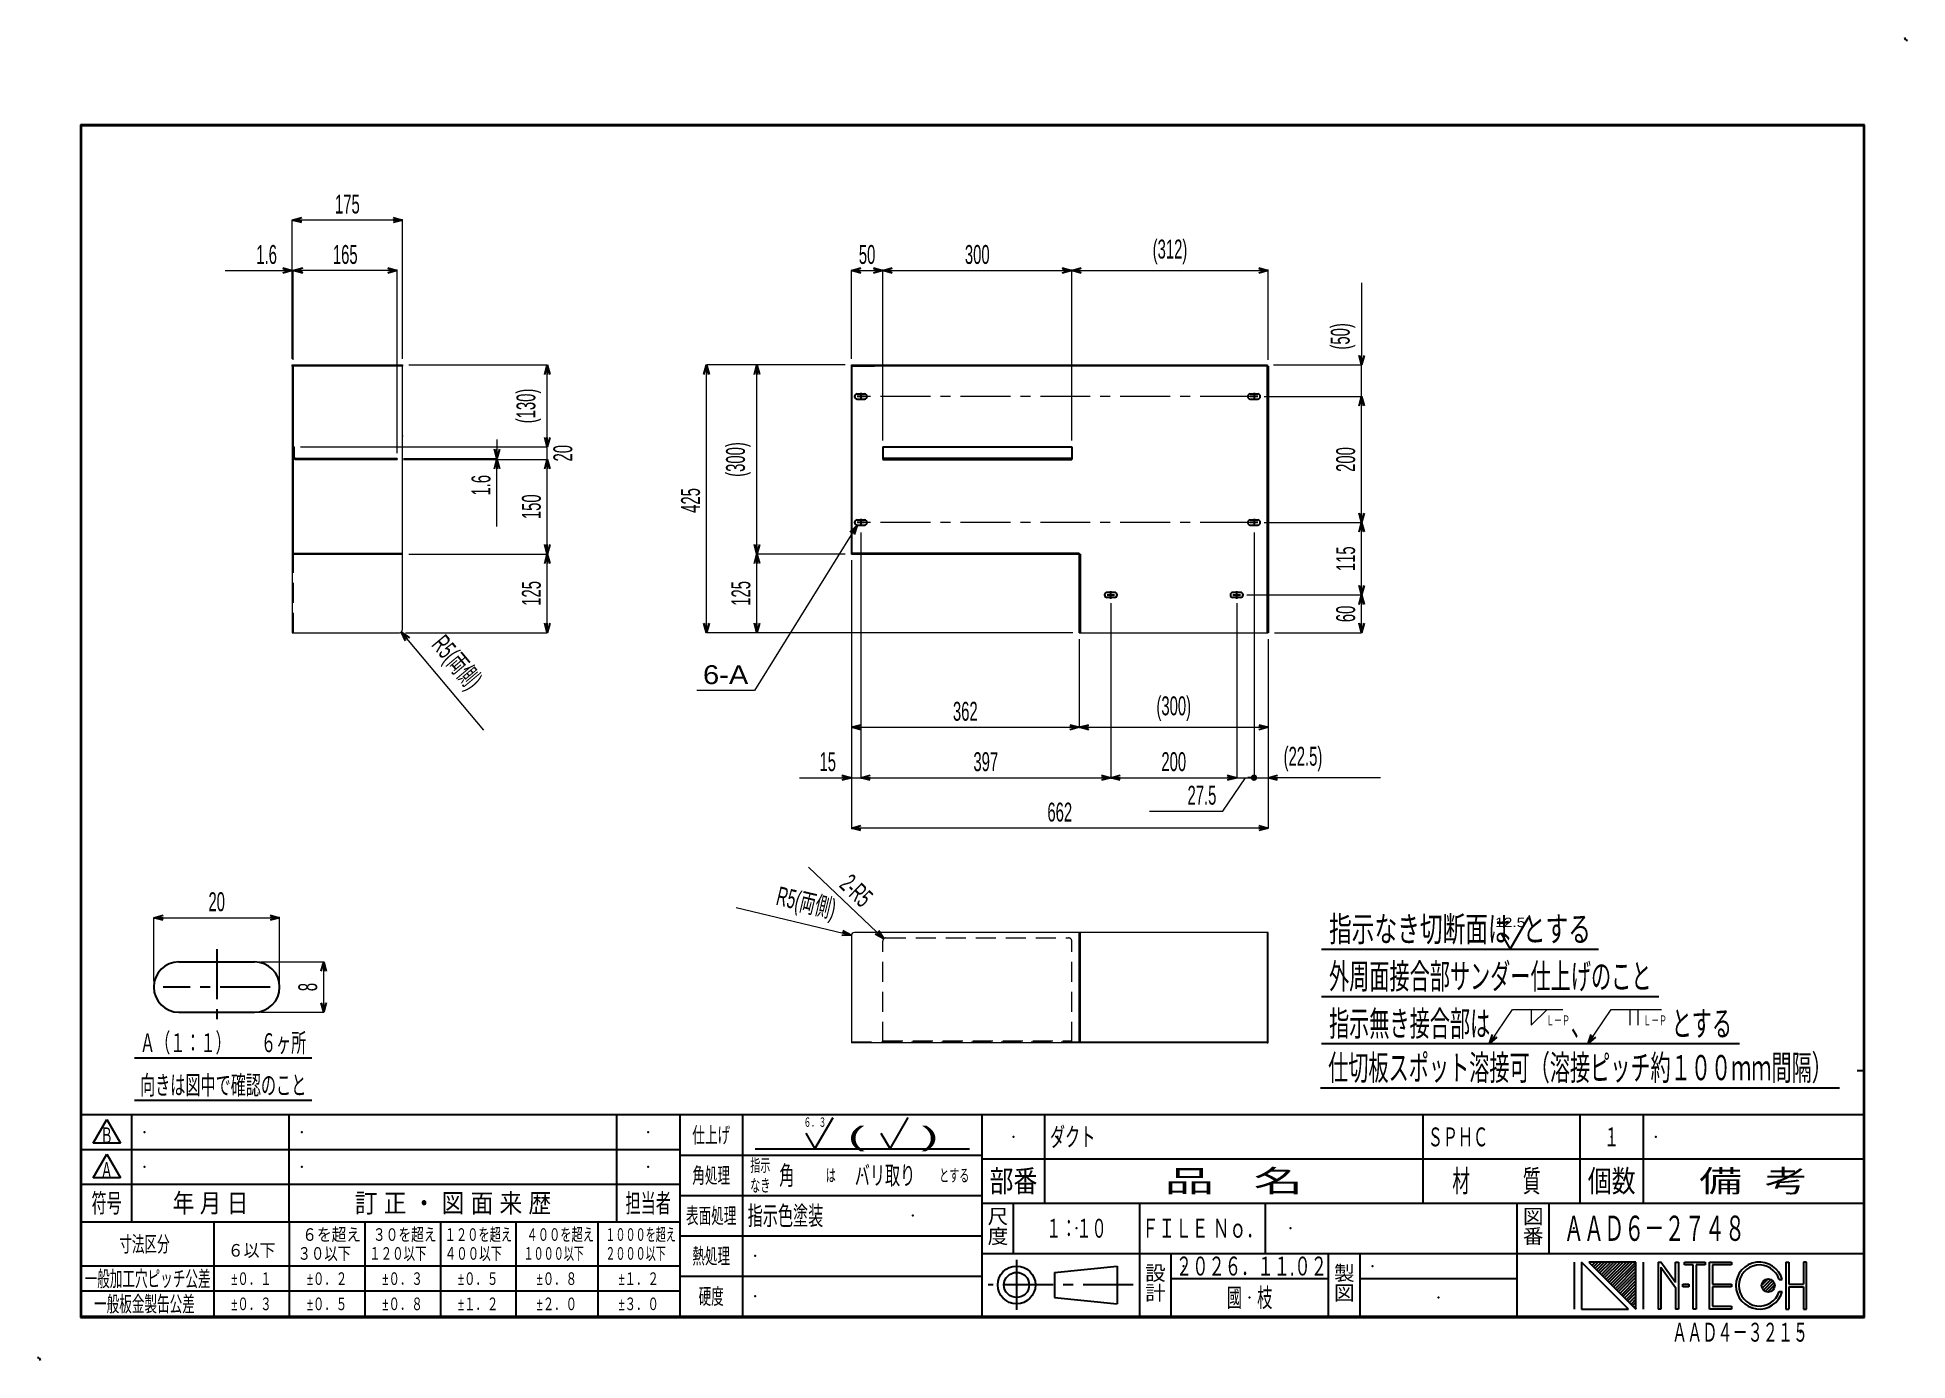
# Model space of a CAD drawing. Header units: millimetres. Extents: x -1485 to 1485, y -1050 to 1050.
import ezdxf
from ezdxf.enums import TextEntityAlignment as Align

# ---------------------------------------------------------------- set-up
doc = ezdxf.new("R2010")
doc.units = ezdxf.units.MM
doc.header["$LTSCALE"] = 2.5
doc.header["$PDSIZE"] = 1
doc.linetypes.add('CENTER', pattern=[50.8, 31.75, -6.35, 6.35, -6.35])
doc.linetypes.add('DASHED', pattern=[19.05, 12.7, -6.35])
for name, color, linetype in [('Layer0001', 7, 'Continuous'), ('Layer0012', 7, 'Continuous'), ('Layer0013', 7, 'Continuous'), ('Layer0014', 7, 'Continuous')]:
    doc.layers.add(name, color=color, linetype=linetype)
doc.styles.add('dcStyle0', font='ＭＳ Ｐゴシック', dxfattribs={"width": 0.6})
doc.styles.add('dcStyle1', font='@ＭＳ Ｐゴシック', dxfattribs={"width": 0.8})
doc.dimstyles.new('dc_Radial01', dxfattribs={"dimtxt": 30, "dimasz": 15.00113, "dimexe": 0, "dimexo": 10, "dimgap": 10, "dimtad": 3, "dimdec": 1, "dimdsep": 46, "dimtxsty": 'dcStyle0', "dimblk1": 'OPEN30', "dimblk2": 'OPEN30', "dimsah": 1, "dimcen": 0.09, "dimclrd": 4, "dimclre": 4, "dimclrt": 4, "dimadec": 0, "dimazin": 2, "dimtfac": 1, "dimtdec": 4, "dimtofl": 0, "dimtmove": 0, "dimatfit": 3, "dimfxl": 1, "dimarcsym": 1})
doc.dimstyles.new('dc_Rotated', dxfattribs={"dimtxt": 30, "dimasz": 15.00113, "dimexe": 0, "dimexo": 10, "dimgap": 10, "dimtad": 3, "dimdec": 1, "dimdsep": 46, "dimtxsty": 'dcStyle0', "dimblk1": 'OPEN30', "dimblk2": 'OPEN30', "dimsah": 1, "dimcen": 0.09, "dimclrd": 4, "dimclre": 4, "dimclrt": 4, "dimadec": 0, "dimazin": 2, "dimtfac": 1, "dimtdec": 4, "dimtmove": 0, "dimatfit": 3, "dimfxl": 1, "dimarcsym": 1})
doc.dimstyles.new('dc_Rotated_F4', dxfattribs={"dimtxt": 30, "dimasz": 10, "dimexe": 0, "dimexo": 10, "dimgap": 10, "dimtad": 3, "dimdec": 1, "dimdsep": 46, "dimtxsty": 'dcStyle0', "dimblk1": 'DOT', "dimblk2": 'DOT', "dimsah": 1, "dimcen": 0.09, "dimclrd": 4, "dimclre": 4, "dimclrt": 4, "dimadec": 0, "dimazin": 2, "dimtfac": 1, "dimtdec": 4, "dimtmove": 1, "dimatfit": 3, "dimfxl": 1, "dimarcsym": 1})

msp = doc.modelspace()

# ---------------------------------------------------------------- texts
at = {"layer": 'Layer0013', "color": 4, "style": 'dcStyle0'}
for s, height, width, p, p2 in [('(    )', 30, 1.805192, (-198.01, -708.64), (-54.01, -708.64)), ('ダクト', 30, 0.694787, (123, -710), (195, -710)), ('ＳＰＨＣ', 30, 0.742009, (723, -710), (819, -710)), ('１', 30, 0.804527, (1003, -710), (1027, -710)), ('角', 30, 0.55, (-307, -771), (-283, -771)), ('バリ取り', 30, 0.629933, (-187, -771), (-91, -771)), ('指示色塗装', 30, 0.55, (-357, -835), (-237, -835)), ('１：１０', 30, 0.862443, (117, -855), (213, -855)), ('ＡＡＤ６－２７４８', 40, 0.749406, (939, -860), (1227, -860)), ('２０２６．１１.０２', 30, 0.868013, (323, -915), (563, -915)), ('國\u3000枝', 30, 0.619282, (404, -965), (476, -965)), ('ＡＡＤ４－３２１５', 30, 0.749406, (1111, -1020), (1327, -1020))]:
    msp.add_text(s, height=height, dxfattribs=dict(at, width=width)).set_placement(p, p2, align=Align.FIT)
at = {"layer": 'Layer0014', "color": 2, "style": 'dcStyle0'}
for s, height, width, p, p2 in [('仕上げ', 25, 0.553553, (-445, -704.5), (-385, -704.5)), ('角処理', 25, 0.55, (-445, -768.5), (-385, -768.5)), ('品   名', 35, 1.482973, (305, -782.5), (525, -782.5)), ('材\u3000\u3000\u3000質', 35, 0.688684, (762, -782.5), (902, -782.5)), ('個数', 35, 0.746429, (977, -782.5), (1053, -782.5)), ('備  考', 35, 1.294793, (1154, -782.5), (1326, -782.5)), ('部番', 35, 0.746429, (27, -782.5), (103, -782.5)), ('符号', 30, 0.55, (-1399, -815), (-1351, -815)), ('年 月 日', 30, 0.761909, (-1270, -815), (-1150, -815)), ('訂 正 ・ 図 面 来 歴', 30, 0.858543, (-981, -815), (-669, -815)), ('担当者', 30, 0.55, (-551, -815), (-479, -815)), ('表面処理', 25, 0.55, (-455, -832.5), (-375, -832.5)), ('ＦＩＬＥ Ｎｏ．', 30, 0.958586, (269, -855), (461, -855)), ('寸法区分', 25, 0.55, (-1355, -877.5), (-1275, -877.5)), ('   ６を超え', 20, 0.883925, (-1083, -860), (-971, -860)), ('  ３０を超え', 20, 0.813175, (-963, -860), (-851, -860)), (' １２０を超え', 20, 0.752912, (-843, -860), (-731, -860)), (' ４００を超え', 20, 0.752912, (-713, -860), (-601, -860)), ('１０００を超え', 20, 0.700964, (-583, -860), (-471, -860)), ('   ６以下', 20, 0.917262, (-1203, -885), (-1107, -885)), ('  ３０以下', 20, 0.829851, (-1083, -890), (-987, -890)), (' １２０以下', 20, 0.75765, (-963, -890), (-867, -890)), (' ４００以下', 20, 0.75765, (-843, -890), (-747, -890)), ('１０００以下', 20, 0.697008, (-713, -890), (-617, -890)), ('２０００以下', 20, 0.697008, (-583, -890), (-487, -890)), ('熱処理', 25, 0.55, (-445, -896.5), (-385, -896.5)), ('一般加工穴ピッチ公差', 25, 0.578487, (-1410, -932.5), (-1210, -932.5)), ('±０．１', 20, 0.725681, (-1177, -930), (-1113, -930)), ('±０．２', 20, 0.725681, (-1057, -930), (-993, -930)), ('±０．３', 20, 0.725681, (-937, -930), (-873, -930)), ('±０．５', 20, 0.725681, (-817, -930), (-753, -930)), ('±０．８', 20, 0.725681, (-692, -930), (-628, -930)), ('±１．２', 20, 0.725681, (-562, -930), (-498, -930)), ('一般板金製缶公差', 25, 0.55, (-1395, -972.5), (-1235, -972.5)), ('±０．３', 20, 0.725681, (-1177, -970), (-1113, -970)), ('±０．５', 20, 0.725681, (-1057, -970), (-993, -970)), ('±０．８', 20, 0.725681, (-937, -970), (-873, -970)), ('±１．２', 20, 0.725681, (-817, -970), (-753, -970)), ('±２．０', 20, 0.725681, (-692, -970), (-628, -970)), ('±３．０', 20, 0.725681, (-562, -970), (-498, -970)), ('硬度', 25, 0.55, (-435, -960.5), (-395, -960.5))]:
    msp.add_text(s, height=height, dxfattribs=dict(at, width=width)).set_placement(p, p2, align=Align.FIT)
at = {"layer": 'Layer0014', "color": 2, "style": 'dcStyle1', "width": 0.9625}
for s, p in [('尺度', (28, -805)), ('図番', (878, -805)), ('設計', (278, -895)), ('製図', (578, -895))]:
    msp.add_text(s, height=24, rotation=270, dxfattribs=at).set_placement(p)

# ---------------------------------------------------------------- blocks, each defined once
blk = doc.blocks.new('DC_GROUP_AAD6-2748_1')
at = {"layer": 'Layer0014', "color": 2, "style": 'dcStyle0'}
for s, width, p, p2 in [('指示', 0.55, (-353, -750), (-321, -750)), ('なき', 0.629933, (-353, -782), (-321, -782)), ('は', 0.55, (-233, -766), (-217, -766)), ('とする', 0.637211, (-53, -766), (-5, -766))]:
    blk.add_text(s, height=20, dxfattribs=dict(at, width=width)).set_placement(p, p2, align=Align.FIT)
blk = doc.blocks.new('DC_GROUP_AAD6-2748_4')
at = {"layer": 'Layer0014', "color": 2, "linetype": 'Continuous', "lineweight": 25}
for p, q in [((-1396.7, -760), (-1375, -722.5)), ((-1375, -722.5), (-1353.3, -760)), ((-1353.3, -760), (-1396.7, -760))]:
    blk.add_line(p, q, dxfattribs=at)
at = {"layer": 'Layer0014', "color": 2, "style": 'dcStyle0', "width": 0.769682}
blk.add_text('Ａ', height=25, dxfattribs=at).set_placement((-1385, -760), (-1365, -760), align=Align.FIT)
blk = doc.blocks.new('DC_GROUP_AAD6-2748_5')
at = {"layer": 'Layer0014', "color": 2, "linetype": 'Continuous', "lineweight": 25}
for p, q in [((-1396.7, -705), (-1375, -667.5)), ((-1375, -667.5), (-1353.3, -705)), ((-1353.3, -705), (-1396.7, -705))]:
    blk.add_line(p, q, dxfattribs=at)
at = {"layer": 'Layer0014', "color": 2, "style": 'dcStyle0', "width": 0.707699}
blk.add_text('Ｂ', height=25, dxfattribs=at).set_placement((-1385, -705), (-1365, -705), align=Align.FIT)
blk = doc.blocks.new('DC_GROUP_AAD6-2748_2')
at = {"layer": 'Layer0013', "color": 4, "linetype": 'Continuous', "lineweight": 25}
for p, q in [((-250.2, -714), (-221.3, -664)), ((-264.6, -689), (-250.2, -714))]:
    blk.add_line(p, q, dxfattribs=at)
at = {"layer": 'Layer0013', "color": 4, "style": 'dcStyle0', "width": 0.812153}
blk.add_text('６．３', height=15, dxfattribs=at).set_placement((-268.2, -679), (-232.2, -679), align=Align.FIT)
blk = doc.blocks.new('DC_GROUP_AAD6-2748_3')
at = {"layer": 'Layer0013', "color": 4, "linetype": 'Continuous', "lineweight": 25}
for p, q in [((-131, -714), (-102.1, -664)), ((-145.4, -689), (-131, -714))]:
    blk.add_line(p, q, dxfattribs=at)
blk = doc.blocks.new('DC_GROUP_AAD6-2748_7')
at = {"layer": 'Layer0013', "color": 4, "linetype": 'Continuous', "lineweight": 25}
blk.add_line((-1331, -636.7), (-1049, -636.7), dxfattribs=at)
at = {"layer": 'Layer0013', "color": 4, "style": 'dcStyle0', "width": 0.586877}
blk.add_text('向きは図中で確認のこと', height=30, dxfattribs=at).set_placement((-1322, -627.7), (-1058, -627.7), align=Align.FIT)
blk = doc.blocks.new('DC_GROUP_AAD6-2748_8')
at = {"layer": 'Layer0013', "color": 4, "linetype": 'Continuous', "lineweight": 25}
blk.add_line((-1331, -569.5), (-1049, -569.5), dxfattribs=at)
at = {"layer": 'Layer0013', "color": 4, "style": 'dcStyle0', "width": 0.820741}
blk.add_text('Ａ（１：１）\u3000\u3000６ヶ所', height=30, dxfattribs=at).set_placement((-1322, -560.5), (-1058, -560.5), align=Align.FIT)
blk = doc.blocks.new('_Open30')
at = {"color": 0, "linetype": 'ByBlock', "lineweight": -2}
for p, q in [((-1, 0.267949), (0, 0)), ((0, 0), (-1, -0.267949)), ((0, 0), (-1, 0))]:
    blk.add_line(p, q, dxfattribs=at)
blk = doc.blocks.new('DC_GROUP_AAD6-2748_12')
at = {"layer": 'Layer0013', "color": 4, "linetype": 'Continuous', "lineweight": 13}
for p, q in [((-183.2, 276.1), (-346, 13.6)), ((-346, 13.6), (-438, 13.6))]:
    blk.add_line(p, q, dxfattribs=at)
at = {"layer": 'Layer0013', "color": 4, "xscale": 15.00115266964712, "yscale": 15.00081580252128, "rotation": 58.19362689751381}
blk.add_blockref('_Open30', (-183.2, 276.1), dxfattribs=at)
at = {"layer": 'Layer0013', "color": 4, "style": 'dcStyle0', "width": 1.010573}
blk.add_text('6-A', height=30, dxfattribs=at).set_placement((-428, 23.6), (-356, 23.6), align=Align.FIT)
blk = doc.blocks.new('DC_GROUP_AAD6-2748_13')
at = {"layer": 'Layer0013', "color": 4, "linetype": 'Continuous', "lineweight": 13}
for p, q in [((820.9, -547), (857.4, -492.7)), ((857.4, -492.7), (937.4, -492.7)), ((887.4, -492.7), (887.4, -517.7)), ((887.4, -492.7), (912.4, -492.7)), ((887.4, -517.7), (912.4, -492.7))]:
    blk.add_line(p, q, dxfattribs=at)
at = {"layer": 'Layer0013', "color": 4, "xscale": 15.00115266964712, "yscale": 15.00081580252128, "rotation": 236.0825694630274}
blk.add_blockref('_Open30', (820.9, -547), dxfattribs=at)
blk = doc.blocks.new('DC_GROUP_AAD6-2748_14')
at = {"layer": 'Layer0013', "color": 4, "linetype": 'Continuous', "lineweight": 13}
for p, q in [((977.5, -547), (1014, -492.7)), ((1014, -492.7), (1094, -492.7)), ((1044, -492.7), (1044, -517.7)), ((1056.5, -492.7), (1056.5, -517.7))]:
    blk.add_line(p, q, dxfattribs=at)
at = {"layer": 'Layer0013', "color": 4, "xscale": 15.00115266964712, "yscale": 15.00081580252128, "rotation": 236.0825694630294}
blk.add_blockref('_Open30', (977.5, -547), dxfattribs=at)
blk = doc.blocks.new('DC_GROUP_AAD6-2748_17')
at = {"layer": 'Layer0013', "color": 4, "linetype": 'Continuous', "lineweight": 25}
for p, q in [((853.9, -397), (882.8, -347)), ((839.5, -372), (853.9, -397))]:
    blk.add_line(p, q, dxfattribs=at)
at = {"layer": 'Layer0013', "color": 4, "style": 'dcStyle0', "width": 1.291922}
blk.add_text('12.5', height=15, dxfattribs=at).set_placement((829.9, -362), (877.9, -362), align=Align.FIT)
blk = doc.blocks.new('DC_GROUP_AAD6-2748_18')
at = {"layer": 'Layer0013', "color": 4, "linetype": 'Continuous', "lineweight": 25}
blk.add_line((554.2, -547), (1218.2, -547), dxfattribs=at)
at = {"layer": 'Layer0013', "color": 4, "style": 'dcStyle0', "width": 0.670215}
blk.add_text('指示無き接合部は\u3000\u3000\u3000\u3000、\u3000\u3000\u3000\u3000とする', height=40, dxfattribs=at).set_placement((566.2, -535), (1206.2, -535), align=Align.FIT)
blk = doc.blocks.new('DC_GROUP_AAD6-2748_19')
at = {"layer": 'Layer0013', "color": 4, "linetype": 'Continuous', "lineweight": 25}
blk.add_line((554.2, -472), (1090.2, -472), dxfattribs=at)
at = {"layer": 'Layer0013', "color": 4, "style": 'dcStyle0', "width": 0.575583}
blk.add_text('外周面接合部サンダー仕上げのこと', height=40, dxfattribs=at).set_placement((566.2, -460), (1078.2, -460), align=Align.FIT)
blk = doc.blocks.new('DC_GROUP_AAD6-2748_20')
at = {"layer": 'Layer0013', "color": 4, "linetype": 'Continuous', "lineweight": 25}
blk.add_line((554.2, -397), (994.2, -397), dxfattribs=at)
at = {"layer": 'Layer0013', "color": 4, "style": 'dcStyle0', "width": 0.653268}
blk.add_text('指示なき切断面は  とする', height=40, dxfattribs=at).set_placement((566.2, -385), (982.2, -385), align=Align.FIT)
blk = doc.blocks.new('DC_GROUP_AAD6-2748_21')
at = {"layer": 'Layer0013', "color": 4, "linetype": 'Continuous', "lineweight": 25}
blk.add_line((552.8, -617), (1376.8, -617), dxfattribs=at)
at = {"layer": 'Layer0013', "color": 4, "style": 'dcStyle0', "width": 0.634461}
blk.add_text('仕切板スポット溶接可（溶接ピッチ約１００ｍｍ間隔）', height=40, dxfattribs=at).set_placement((564.8, -605), (1364.8, -605), align=Align.FIT)
blk = doc.blocks.new('DC_GROUP_AAD6-2748_6')
at = {"color": 2, "linetype": 'CENTER', "lineweight": 25}
for p, q in [((-1200.3, -397.2), (-1200.3, -517.2)), ((-1200.3, -397.2), (-1200.3, -517.2)), ((-1115.3, -457.2), (-1285.3, -457.2))]:
    blk.add_line(p, q, dxfattribs=at)
at = {"color": 3, "linetype": 'Continuous', "lineweight": 25}
for p, q in [((-1260.3, -417.2), (-1140.3, -417.2)), ((-1260.3, -497.2), (-1140.3, -497.2))]:
    blk.add_line(p, q, dxfattribs=at)
for centre, start, end in [((-1260.3, -457.2), 90, 270), ((-1140.3, -457.2), 270, 90)]:
    blk.add_arc(centre, 40, start, end, dxfattribs=at)
blk = doc.blocks.new('DC_GROUP_AAD6-2748_9')
at = {"color": 3, "linetype": 'Continuous', "lineweight": 18}
for p, q in [((-1080.2, 530.1), (-905.2, 530.1)), ((-1080.2, 528.5), (-1080.2, 530.1)), ((-905.2, 528.5), (-1080.2, 528.5)), ((-905.2, 530.1), (-905.2, 528.5))]:
    blk.add_line(p, q, dxfattribs=at)
blk = doc.blocks.new('DC_GROUP_AAD6-2748_10')
at = {"color": 3, "linetype": 'Continuous', "lineweight": 18}
for p, q in [((468, -370.8), (468, -545.8)), ((469.6, -370.8), (468, -370.8)), ((469.6, -545.8), (469.6, -370.8)), ((468, -545.8), (469.6, -545.8))]:
    blk.add_line(p, q, dxfattribs=at)
blk = doc.blocks.new('DC_GROUP_AAD6-2748_15')
at = {"color": 4, "style": 'dcStyle0', "width": 0.71291}
blk.add_text('Ｌ－Ｐ', height=15.62, dxfattribs=at).set_placement((910.9, -517.8), (948.8, -517.8), align=Align.FIT)
blk = doc.blocks.new('DC_GROUP_AAD6-2748_16')
at = {"color": 4, "style": 'dcStyle0', "width": 0.71291}
blk.add_text('Ｌ－Ｐ', height=15.62, dxfattribs=at).set_placement((1065.1, -517.8), (1102.9, -517.8), align=Align.FIT)
blk = doc.blocks.new('DC_GROUP_AAD6-2748_23')
at = {"color": 3, "linetype": 'Continuous', "lineweight": 25}
for p, q in [((-183.4, 284.1), (-171.4, 284.1)), ((-183.4, 276.1), (-171.4, 276.1))]:
    blk.add_line(p, q, dxfattribs=at)
at = {"color": 2, "linetype": 'CENTER', "lineweight": 25}
for p, q in [((-171.4, 280.1), (-183.4, 280.1)), ((-177.4, 286.1), (-177.4, 274.1))]:
    blk.add_line(p, q, dxfattribs=at)
at = {"color": 3, "linetype": 'Continuous', "lineweight": 25}
for centre, start, end in [((-183.4, 280.1), 90, 270), ((-171.4, 280.1), 270, 90)]:
    blk.add_arc(centre, 4, start, end, dxfattribs=at)
blk = doc.blocks.new('DC_GROUP_AAD6-2748_24')
at = {"color": 3, "linetype": 'Continuous', "lineweight": 25}
for p, q in [((-183.4, 484.1), (-171.4, 484.1)), ((-183.4, 476.1), (-171.4, 476.1))]:
    blk.add_line(p, q, dxfattribs=at)
at = {"color": 2, "linetype": 'CENTER', "lineweight": 25}
for p, q in [((-171.4, 480.1), (-183.4, 480.1)), ((-177.4, 486.1), (-177.4, 474.1))]:
    blk.add_line(p, q, dxfattribs=at)
at = {"color": 3, "linetype": 'Continuous', "lineweight": 25}
for centre, start, end in [((-183.4, 480.1), 90, 270), ((-171.4, 480.1), 270, 90)]:
    blk.add_arc(centre, 4, start, end, dxfattribs=at)
blk = doc.blocks.new('DC_GROUP_AAD6-2748_25')
at = {"color": 3, "linetype": 'Continuous', "lineweight": 25}
for p, q in [((425.6, 169.1), (413.6, 169.1)), ((425.6, 161.1), (413.6, 161.1))]:
    blk.add_line(p, q, dxfattribs=at)
at = {"color": 2, "linetype": 'CENTER', "lineweight": 25}
for p, q in [((413.6, 165.1), (425.6, 165.1)), ((419.6, 159.1), (419.6, 171.1))]:
    blk.add_line(p, q, dxfattribs=at)
at = {"color": 3, "linetype": 'Continuous', "lineweight": 25}
for centre, start, end in [((413.6, 165.1), 90, 270), ((425.6, 165.1), 270, 90)]:
    blk.add_arc(centre, 4, start, end, dxfattribs=at)
blk = doc.blocks.new('DC_GROUP_AAD6-2748_26')
at = {"color": 3, "linetype": 'Continuous', "lineweight": 25}
for p, q in [((225.6, 169.1), (213.6, 169.1)), ((225.6, 161.1), (213.6, 161.1))]:
    blk.add_line(p, q, dxfattribs=at)
at = {"color": 2, "linetype": 'CENTER', "lineweight": 25}
for p, q in [((213.6, 165.1), (225.6, 165.1)), ((219.6, 159.1), (219.6, 171.1))]:
    blk.add_line(p, q, dxfattribs=at)
at = {"color": 3, "linetype": 'Continuous', "lineweight": 25}
for centre, start, end in [((213.6, 165.1), 90, 270), ((225.6, 165.1), 270, 90)]:
    blk.add_arc(centre, 4, start, end, dxfattribs=at)
blk = doc.blocks.new('DC_GROUP_AAD6-2748_27')
at = {"color": 3, "linetype": 'Continuous', "lineweight": 25}
for p, q in [((441.1, 284.1), (453.1, 284.1)), ((441.1, 276.1), (453.1, 276.1))]:
    blk.add_line(p, q, dxfattribs=at)
at = {"color": 2, "linetype": 'CENTER', "lineweight": 25}
for p, q in [((453.1, 280.1), (441.1, 280.1)), ((447.1, 286.1), (447.1, 274.1))]:
    blk.add_line(p, q, dxfattribs=at)
at = {"color": 3, "linetype": 'Continuous', "lineweight": 25}
for centre, start, end in [((441.1, 280.1), 90, 270), ((453.1, 280.1), 270, 90)]:
    blk.add_arc(centre, 4, start, end, dxfattribs=at)
blk = doc.blocks.new('DC_GROUP_AAD6-2748_28')
at = {"color": 3, "linetype": 'Continuous', "lineweight": 25}
for p, q in [((441.1, 484.1), (453.1, 484.1)), ((441.1, 476.1), (453.1, 476.1))]:
    blk.add_line(p, q, dxfattribs=at)
at = {"color": 2, "linetype": 'CENTER', "lineweight": 25}
for p, q in [((453.1, 480.1), (441.1, 480.1)), ((447.1, 486.1), (447.1, 474.1))]:
    blk.add_line(p, q, dxfattribs=at)
at = {"color": 3, "linetype": 'Continuous', "lineweight": 25}
for centre, start, end in [((441.1, 480.1), 90, 270), ((453.1, 480.1), 270, 90)]:
    blk.add_arc(centre, 4, start, end, dxfattribs=at)
blk = doc.blocks.new('DC_GROUP_AAD6-2748_32')
at = {"color": 3, "linetype": 'Continuous', "lineweight": 25}
for p, q in [((468, 530.1), (468, 105.1)), ((469.6, 528.5), (469.6, 105.1)), ((169.6, 231.7), (169.6, 105.1)), ((171.2, 230.1), (171.2, 105.1))]:
    blk.add_line(p, q, dxfattribs=at)
blk = doc.blocks.new('DC_GROUP_AAD6-2748_31')
at = {"linetype": 'Continuous'}
blk.add_blockref('DC_GROUP_AAD6-2748_32', (0, 0), dxfattribs=at)
blk = doc.blocks.new('DC_GROUP_AAD6-2748_33')
at = {"color": 3, "linetype": 'Continuous', "lineweight": 18}
for p, q in [((-192.4, 530.1), (468, 530.1)), ((469.6, 528.5), (-192.4, 528.5))]:
    blk.add_line(p, q, dxfattribs=at)
blk = doc.blocks.new('DC_GROUP_AAD6-2748_30')
at = {"linetype": 'Continuous'}
for name in ['DC_GROUP_AAD6-2748_33', 'DC_GROUP_AAD6-2748_31']:
    blk.add_blockref(name, (0, 0), dxfattribs=at)
blk = doc.blocks.new('DC_GROUP_AAD6-2748_29')
at = {"color": 3, "linetype": 'Continuous', "lineweight": 25}
for p, q in [((-192.4, 530.1), (-192.4, 230.1)), ((-192.4, 231.7), (169.6, 231.7)), ((171.2, 230.1), (-192.4, 230.1))]:
    blk.add_line(p, q, dxfattribs=at)
at = {"color": 3, "linetype": 'Continuous', "lineweight": 18}
blk.add_line((169.6, 105.1), (469.6, 105.1), dxfattribs=at)
at = {"linetype": 'Continuous'}
blk.add_blockref('DC_GROUP_AAD6-2748_30', (0, 0), dxfattribs=at)
blk = doc.blocks.new('DC_GROUP_AAD6-2748_22')
at = {"color": 3, "linetype": 'Continuous', "lineweight": 18}
for p, q in [((-192.4, 530.1), (-155.4, 530.1)), ((-192.4, 528.5), (-155.4, 528.5))]:
    blk.add_line(p, q, dxfattribs=at)
at = {"color": 5, "linetype": 'CENTER', "lineweight": 13}
for p, q in [((441.1, 480.1), (-171.4, 480.1)), ((441.1, 280.1), (-171.4, 280.1))]:
    blk.add_line(p, q, dxfattribs=at)
at = {"color": 3, "linetype": 'Continuous', "lineweight": 25}
for p, q in [((-142.4, 400.1), (157.6, 400.1)), ((-142.4, 400.1), (-142.4, 380.1)), ((157.6, 400.1), (157.6, 380.1)), ((-142.4, 382.4), (157.6, 382.4)), ((-142.4, 380.1), (157.6, 380.1))]:
    blk.add_line(p, q, dxfattribs=at)
at = {"linetype": 'Continuous'}
for name in ['DC_GROUP_AAD6-2748_29', 'DC_GROUP_AAD6-2748_24', 'DC_GROUP_AAD6-2748_28', 'DC_GROUP_AAD6-2748_23', 'DC_GROUP_AAD6-2748_27', 'DC_GROUP_AAD6-2748_26', 'DC_GROUP_AAD6-2748_25']:
    blk.add_blockref(name, (0, 0), dxfattribs=at)
blk = doc.blocks.new('*D7')
at = {"layer": 'Layer0012', "color": 4, "linetype": 'Continuous', "lineweight": 13}
for p, q in [((-1300.3, -347.2), (-1100.3, -347.2)), ((-1300.3, -447.2), (-1300.3, -347.2)), ((-1100.3, -447.2), (-1100.3, -347.2))]:
    blk.add_line(p, q, dxfattribs=at)
at = {"layer": 'Layer0012', "color": 4, "xscale": 15.00115266964712, "yscale": 15.00081580252128}
for p, rotation in [((-1300.3, -347.2), 180), ((-1100.3, -347.2), 360)]:
    blk.add_blockref('_Open30', p, dxfattribs=dict(at, rotation=rotation))
at = {"layer": 'Layer0012', "color": 4, "insert": (-1200.3, -337.2), "char_height": 30, "attachment_point": 8, "style": 'dcStyle0'}
blk.add_mtext('\\T1.00;20', dxfattribs=at)
blk = doc.blocks.new('*D8')
at = {"layer": 'Layer0012', "color": 4, "linetype": 'Continuous', "lineweight": 13}
for p, q in [((-1130.3, -417.2), (-1030.3, -417.2)), ((-1030.3, -497.2), (-1030.3, -417.2)), ((-1130.3, -497.2), (-1030.3, -497.2))]:
    blk.add_line(p, q, dxfattribs=at)
at = {"layer": 'Layer0012', "color": 4, "xscale": 15.00115266964712, "yscale": 15.00081580252128}
for p, rotation in [((-1030.3, -417.2), 90), ((-1030.3, -497.2), 270)]:
    blk.add_blockref('_Open30', p, dxfattribs=dict(at, rotation=rotation))
at = {"layer": 'Layer0012', "color": 4, "insert": (-1040.3, -457.2), "char_height": 30, "attachment_point": 8, "rotation": 90, "style": 'dcStyle0'}
blk.add_mtext('\\T1.00;8', dxfattribs=at)
blk = doc.blocks.new('*D14')
at = {"layer": 'Layer0012', "color": 4, "linetype": 'Continuous', "lineweight": 13}
blk.add_line((-375.4, -331), (-192.2, -374.7), dxfattribs=at)
at = {"layer": 'Layer0012', "color": 4, "xscale": 15.00115266964712, "yscale": 15.00081580252128, "rotation": 346.6057846721175}
blk.add_blockref('_Open30', (-192.2, -374.7), dxfattribs=at)
at = {"layer": 'Layer0012', "color": 4, "insert": (-223.3, -357), "char_height": 30, "attachment_point": 9, "rotation": 346.6058, "style": 'dcStyle0'}
blk.add_mtext('\\T1.00;R5(両側)', dxfattribs=at)
blk = doc.blocks.new('*D15')
at = {"layer": 'Layer0012', "color": 4, "linetype": 'Continuous', "lineweight": 13}
blk.add_line((-260.2, -266.8), (-141, -380.8), dxfattribs=at)
at = {"layer": 'Layer0012', "color": 4, "xscale": 15.00115266964712, "yscale": 15.00081580252128, "rotation": 316.2932747785995}
blk.add_blockref('_Open30', (-141, -380.8), dxfattribs=at)
at = {"layer": 'Layer0012', "color": 4, "insert": (-176.6, -332.8), "char_height": 30, "attachment_point": 9, "rotation": 316.2933, "style": 'dcStyle0'}
blk.add_mtext('\\T1.00;2-R5', dxfattribs=at)
blk = doc.blocks.new('DC_IMAGEDIMGROUP_1')
at = {"layer": 'Layer0012', "color": 4, "linetype": 'Continuous', "lineweight": 13}
for p, q in [((-755.2, 411.7), (-755.2, 381.7)), ((-903.6, 381.7), (-755.2, 381.7)), ((-903.6, 380.1), (-755.2, 380.1)), ((-755.2, 380.1), (-755.2, 381.7)), ((-755.2, 273.6), (-755.2, 380.1))]:
    blk.add_line(p, q, dxfattribs=at)
at = {"layer": 'Layer0012', "color": 4, "xscale": 15.00115266964712, "yscale": 15.00081580252128}
for p, rotation in [((-755.2, 381.7), 270.0000146504486), ((-755.2, 380.1), 90.00001465044878)]:
    blk.add_blockref('_Open30', p, dxfattribs=dict(at, rotation=rotation))
at = {"layer": 'Layer0012', "color": 4, "insert": (-765.2, 355.6), "char_height": 30, "attachment_point": 9, "rotation": 90, "style": 'dcStyle0'}
blk.add_mtext('\\T1.00;1.6', dxfattribs=at)
blk = doc.blocks.new('*D17')
at = {"layer": 'Layer0012', "color": 4, "linetype": 'Continuous', "lineweight": 13}
for p, q in [((-913.6, 680.1), (-1078.6, 680.1)), ((-1078.6, 538.5), (-1078.6, 680.1)), ((-913.6, 390.1), (-913.6, 680.1))]:
    blk.add_line(p, q, dxfattribs=at)
at = {"layer": 'Layer0012', "color": 4, "xscale": 15.00115266964712, "yscale": 15.00081580252128}
for p, rotation in [((-1078.6, 680.1), 180.0000146504487), ((-913.6, 680.1), 1.4650448754e-05)]:
    blk.add_blockref('_Open30', p, dxfattribs=dict(at, rotation=rotation))
at = {"layer": 'Layer0012', "color": 4, "insert": (-996.1, 690.1), "char_height": 30, "attachment_point": 8, "rotation": 0, "style": 'dcStyle0'}
blk.add_mtext('\\T1.00;165', dxfattribs=at)
blk = doc.blocks.new('*D18')
at = {"layer": 'Layer0012', "color": 4, "linetype": 'Continuous', "lineweight": 13}
for p, q in [((-1186.6, 680.1), (-1080.2, 680.1)), ((-1078.6, 680.1), (-1080.2, 680.1)), ((-1080.2, 540.1), (-1080.2, 680.1)), ((-1078.6, 538.5), (-1078.6, 680.1))]:
    blk.add_line(p, q, dxfattribs=at)
at = {"layer": 'Layer0012', "color": 4, "xscale": 15.00115266964712, "yscale": 15.00081580252128, "rotation": 1.4650448754e-05}
blk.add_blockref('_Open30', (-1080.2, 680.1), dxfattribs=at)
at = {"layer": 'Layer0012', "color": 4, "insert": (-1104.6, 690.1), "char_height": 30, "attachment_point": 9, "rotation": 0, "style": 'dcStyle0'}
blk.add_mtext('\\T1.00;1.6', dxfattribs=at)
blk = doc.blocks.new('*D19')
at = {"layer": 'Layer0012', "color": 4, "linetype": 'Continuous', "lineweight": 13}
for p, q in [((-905.2, 760.1), (-1080.2, 760.1)), ((-1080.2, 540.1), (-1080.2, 760.1)), ((-905.2, 540.1), (-905.2, 760.1))]:
    blk.add_line(p, q, dxfattribs=at)
at = {"layer": 'Layer0012', "color": 4, "xscale": 15.00115266964712, "yscale": 15.00081580252128}
for p, rotation in [((-1080.2, 760.1), 180.0000146504487), ((-905.2, 760.1), 1.4650448754e-05)]:
    blk.add_blockref('_Open30', p, dxfattribs=dict(at, rotation=rotation))
at = {"layer": 'Layer0012', "color": 4, "insert": (-992.7, 770.1), "char_height": 30, "attachment_point": 8, "rotation": 0, "style": 'dcStyle0'}
blk.add_mtext('\\T1.00;175', dxfattribs=at)
blk = doc.blocks.new('*D20')
at = {"layer": 'Layer0012', "color": 4, "linetype": 'Continuous', "lineweight": 13}
for p, q in [((447.1, 264.1), (447.1, -124.9)), ((469.6, 95.1), (469.6, -124.9)), ((447.1, -124.9), (469.6, -124.9)), ((648.1, -124.9), (469.6, -124.9))]:
    blk.add_line(p, q, dxfattribs=at)
at = {"layer": 'Layer0012', "color": 4, "xscale": 15.00115266964712, "yscale": 15.00081580252128, "rotation": 180.0000146504487}
blk.add_blockref('_Open30', (469.6, -124.9), dxfattribs=at)
at = {"layer": 'Layer0012', "color": 4, "insert": (494.1, -114.9), "char_height": 30, "attachment_point": 7, "rotation": 0, "style": 'dcStyle0'}
blk.add_mtext('\\T1.00;(22.5)', dxfattribs=at)
blk = doc.blocks.new('_Dot')
at = {"color": 0, "linetype": 'ByBlock', "lineweight": -2}
blk.add_line((-0.5, 0), (-1, 0), dxfattribs=at)
at = {"color": 0, "linetype": 'ByBlock', "const_width": 0.5}
blk.add_lwpolyline([(-0.25, 0, 1), (0.25, 0, 1)], format="xyb", close=True, dxfattribs=at)
blk = doc.blocks.new('*D21')
at = {"layer": 'Layer0012', "color": 4, "linetype": 'Continuous', "lineweight": 13}
for p, q in [((447.1, 264.1), (447.1, -124.9)), ((419.6, 151.9), (419.6, -124.9)), ((397.3, -178.1), (433.4, -124.9)), ((419.6, -124.9), (447.1, -124.9)), ((281.3, -178.1), (397.3, -178.1))]:
    blk.add_line(p, q, dxfattribs=at)
at = {"layer": 'Layer0012', "color": 4, "xscale": 10, "yscale": 10, "rotation": 1.4650448754e-05}
blk.add_blockref('_Dot', (447.1, -124.9), dxfattribs=at)
at = {"layer": 'Layer0012', "color": 4, "insert": (387.3, -168.1), "char_height": 30, "attachment_point": 9, "rotation": 0, "style": 'dcStyle0'}
blk.add_mtext('\\T1.00;27.5', dxfattribs=at)
blk = doc.blocks.new('*D22')
at = {"layer": 'Layer0012', "color": 4, "linetype": 'Continuous', "lineweight": 13}
for p, q in [((219.6, 151.9), (219.6, -124.9)), ((419.6, 151.9), (419.6, -124.9)), ((219.6, -124.9), (419.6, -124.9))]:
    blk.add_line(p, q, dxfattribs=at)
at = {"layer": 'Layer0012', "color": 4, "xscale": 15.00115266964712, "yscale": 15.00081580252128}
for p, rotation in [((219.6, -124.9), 180.0000146504488), ((419.6, -124.9), 1.4650448754e-05)]:
    blk.add_blockref('_Open30', p, dxfattribs=dict(at, rotation=rotation))
at = {"layer": 'Layer0012', "color": 4, "insert": (319.6, -114.9), "char_height": 30, "attachment_point": 8, "rotation": 0, "style": 'dcStyle0'}
blk.add_mtext('\\T1.00;200', dxfattribs=at)
blk = doc.blocks.new('*D23')
at = {"layer": 'Layer0012', "color": 4, "linetype": 'Continuous', "lineweight": 13}
for p, q in [((-177.4, 264.1), (-177.4, -124.9)), ((219.6, 151.9), (219.6, -124.9)), ((-177.4, -124.9), (219.6, -124.9))]:
    blk.add_line(p, q, dxfattribs=at)
at = {"layer": 'Layer0012', "color": 4, "xscale": 15.00115266964712, "yscale": 15.00081580252128}
for p, rotation in [((-177.4, -124.9), 180.0000146504487), ((219.6, -124.9), 1.4650448754e-05)]:
    blk.add_blockref('_Open30', p, dxfattribs=dict(at, rotation=rotation))
at = {"layer": 'Layer0012', "color": 4, "insert": (21.1, -114.9), "char_height": 30, "attachment_point": 8, "style": 'dcStyle0'}
blk.add_mtext('\\T1.00;397', dxfattribs=at)
blk = doc.blocks.new('*D24')
at = {"layer": 'Layer0012', "color": 4, "linetype": 'Continuous', "lineweight": 13}
for p, q in [((-177.4, 264.1), (-177.4, -124.9)), ((-192.4, 220.1), (-192.4, -124.9)), ((-274.8, -124.9), (-192.4, -124.9)), ((-192.4, -124.9), (-177.4, -124.9))]:
    blk.add_line(p, q, dxfattribs=at)
at = {"layer": 'Layer0012', "color": 4, "xscale": 15.00115266964712, "yscale": 15.00081580252128, "rotation": 1.4650448754e-05}
blk.add_blockref('_Open30', (-192.4, -124.9), dxfattribs=at)
at = {"layer": 'Layer0012', "color": 4, "insert": (-216.8, -114.9), "char_height": 30, "attachment_point": 9, "rotation": 0, "style": 'dcStyle0'}
blk.add_mtext('\\T1.00;15', dxfattribs=at)
blk = doc.blocks.new('*D25')
at = {"layer": 'Layer0012', "color": 4, "linetype": 'Continuous', "lineweight": 13}
for p, q in [((-192.4, 220.1), (-192.4, -204.9)), ((469.6, 95.1), (469.6, -204.9)), ((469.6, -204.9), (-192.4, -204.9))]:
    blk.add_line(p, q, dxfattribs=at)
at = {"layer": 'Layer0012', "color": 4, "xscale": 15.00115266964712, "yscale": 15.00081580252128}
for p, rotation in [((-192.4, -204.9), 180.0000146504487), ((469.6, -204.9), 1.4650448754e-05)]:
    blk.add_blockref('_Open30', p, dxfattribs=dict(at, rotation=rotation))
at = {"layer": 'Layer0012', "color": 4, "insert": (138.6, -194.9), "char_height": 30, "attachment_point": 8, "style": 'dcStyle0'}
blk.add_mtext('\\T1.00;662', dxfattribs=at)
blk = doc.blocks.new('*D26')
at = {"layer": 'Layer0012', "color": 4, "linetype": 'Continuous', "lineweight": 13}
blk.add_line((-776, -49.7), (-906.9, 106.2), dxfattribs=at)
at = {"layer": 'Layer0012', "color": 4, "xscale": 15.00115266964712, "yscale": 15.00081580252128, "rotation": 130.0212389039306}
blk.add_blockref('_Open30', (-906.9, 106.2), dxfattribs=at)
at = {"layer": 'Layer0012', "color": 4, "insert": (-867.4, 79.6), "char_height": 30, "attachment_point": 7, "rotation": 310.0212, "style": 'dcStyle0'}
blk.add_mtext('\\T1.00;R5(両側)', dxfattribs=at)
blk = doc.blocks.new('*D28')
at = {"layer": 'Layer0012', "color": 4, "linetype": 'Continuous', "lineweight": 13}
for p, q in [((-895.2, 230.1), (-675.2, 230.1)), ((-675.2, 105.1), (-675.2, 230.1)), ((-900.2, 105.1), (-675.2, 105.1))]:
    blk.add_line(p, q, dxfattribs=at)
at = {"layer": 'Layer0012', "color": 4, "xscale": 15.00115266964712, "yscale": 15.00081580252128}
for p, rotation in [((-675.2, 230.1), 90), ((-675.2, 105.1), 270)]:
    blk.add_blockref('_Open30', p, dxfattribs=dict(at, rotation=rotation))
at = {"layer": 'Layer0012', "color": 4, "insert": (-685.2, 167.6), "char_height": 30, "attachment_point": 8, "rotation": 90, "style": 'dcStyle0'}
blk.add_mtext('\\T1.00;125', dxfattribs=at)
blk = doc.blocks.new('*D29')
at = {"layer": 'Layer0012', "color": 4, "linetype": 'Continuous', "lineweight": 13}
for p, q in [((-903.6, 380.1), (-675.2, 380.1)), ((-675.2, 230.1), (-675.2, 380.1)), ((-895.2, 230.1), (-675.2, 230.1))]:
    blk.add_line(p, q, dxfattribs=at)
at = {"layer": 'Layer0012', "color": 4, "xscale": 15.00115266964712, "yscale": 15.00081580252128}
for p, rotation in [((-675.2, 380.1), 90), ((-675.2, 230.1), 270)]:
    blk.add_blockref('_Open30', p, dxfattribs=dict(at, rotation=rotation))
at = {"layer": 'Layer0012', "color": 4, "insert": (-685.2, 305.1), "char_height": 30, "attachment_point": 8, "rotation": 90, "style": 'dcStyle0'}
blk.add_mtext('\\T1.00;150', dxfattribs=at)
blk = doc.blocks.new('*D30')
at = {"layer": 'Layer0012', "color": 4, "linetype": 'Continuous', "lineweight": 13}
for p, q in [((-1067, 400.1), (-675.2, 400.1)), ((-675.2, 380.1), (-675.2, 400.1)), ((-903.6, 380.1), (-675.2, 380.1))]:
    blk.add_line(p, q, dxfattribs=at)
at = {"layer": 'Layer0012', "color": 4, "insert": (-635.2, 390.1), "char_height": 30, "attachment_point": 8, "rotation": 90, "style": 'dcStyle0'}
blk.add_mtext('\\T1.00;20', dxfattribs=at)
blk = doc.blocks.new('*D31')
at = {"layer": 'Layer0012', "color": 4, "linetype": 'Continuous', "lineweight": 13}
for p, q in [((-895.2, 530.1), (-675.2, 530.1)), ((-675.2, 400.1), (-675.2, 530.1)), ((-1067, 400.1), (-675.2, 400.1))]:
    blk.add_line(p, q, dxfattribs=at)
at = {"layer": 'Layer0012', "color": 4, "xscale": 15.00115266964712, "yscale": 15.00081580252128}
for p, rotation in [((-675.2, 530.1), 90), ((-675.2, 400.1), 270)]:
    blk.add_blockref('_Open30', p, dxfattribs=dict(at, rotation=rotation))
at = {"layer": 'Layer0012', "color": 4, "insert": (-685.2, 465.1), "char_height": 30, "attachment_point": 8, "rotation": 90, "style": 'dcStyle0'}
blk.add_mtext('\\T1.00;(130)', dxfattribs=at)
blk = doc.blocks.new('*D32')
at = {"layer": 'Layer0012', "color": 4, "linetype": 'Continuous', "lineweight": 13}
for p, q in [((435.6, 165.1), (618, 165.1)), ((618, 105.1), (618, 165.1)), ((479.6, 105.1), (618, 105.1))]:
    blk.add_line(p, q, dxfattribs=at)
at = {"layer": 'Layer0012', "color": 4, "xscale": 15.00115266964712, "yscale": 15.00081580252128}
for p, rotation in [((618, 165.1), 90), ((618, 105.1), 270)]:
    blk.add_blockref('_Open30', p, dxfattribs=dict(at, rotation=rotation))
at = {"layer": 'Layer0012', "color": 4, "insert": (608, 135.1), "char_height": 30, "attachment_point": 8, "rotation": 90, "style": 'dcStyle0'}
blk.add_mtext('\\T1.00;60', dxfattribs=at)
blk = doc.blocks.new('*D33')
at = {"layer": 'Layer0012', "color": 4, "linetype": 'Continuous', "lineweight": 13}
for p, q in [((463.1, 280.1), (618, 280.1)), ((618, 165.1), (618, 280.1)), ((435.6, 165.1), (618, 165.1))]:
    blk.add_line(p, q, dxfattribs=at)
at = {"layer": 'Layer0012', "color": 4, "xscale": 15.00115266964712, "yscale": 15.00081580252128}
for p, rotation in [((618, 280.1), 90), ((618, 165.1), 270)]:
    blk.add_blockref('_Open30', p, dxfattribs=dict(at, rotation=rotation))
at = {"layer": 'Layer0012', "color": 4, "insert": (608, 222.6), "char_height": 30, "attachment_point": 8, "rotation": 90, "style": 'dcStyle0'}
blk.add_mtext('\\T1.00;115', dxfattribs=at)
blk = doc.blocks.new('*D34')
at = {"layer": 'Layer0012', "color": 4, "linetype": 'Continuous', "lineweight": 13}
for p, q in [((463.1, 480.1), (618, 480.1)), ((618, 280.1), (618, 480.1)), ((463.1, 280.1), (618, 280.1))]:
    blk.add_line(p, q, dxfattribs=at)
at = {"layer": 'Layer0012', "color": 4, "xscale": 15.00115266964712, "yscale": 15.00081580252128}
for p, rotation in [((618, 480.1), 90), ((618, 280.1), 270)]:
    blk.add_blockref('_Open30', p, dxfattribs=dict(at, rotation=rotation))
at = {"layer": 'Layer0012', "color": 4, "insert": (608, 380.1), "char_height": 30, "attachment_point": 8, "rotation": 90, "style": 'dcStyle0'}
blk.add_mtext('\\T1.00;200', dxfattribs=at)
blk = doc.blocks.new('*D35')
at = {"layer": 'Layer0012', "color": 4, "linetype": 'Continuous', "lineweight": 13}
for p, q in [((618, 660.6), (618, 530.1)), ((478, 530.1), (618, 530.1)), ((618, 480.1), (618, 530.1)), ((463.1, 480.1), (618, 480.1))]:
    blk.add_line(p, q, dxfattribs=at)
at = {"layer": 'Layer0012', "color": 4, "xscale": 15.00115266964712, "yscale": 15.00081580252128, "rotation": 270}
blk.add_blockref('_Open30', (618, 530.1), dxfattribs=at)
at = {"layer": 'Layer0012', "color": 4, "insert": (608, 554.6), "char_height": 30, "attachment_point": 7, "rotation": 90, "style": 'dcStyle0'}
blk.add_mtext('\\T1.00;(50)', dxfattribs=at)
blk = doc.blocks.new('*D36')
at = {"layer": 'Layer0012', "color": 4, "linetype": 'Continuous', "lineweight": 13}
for p, q in [((-192.4, 680.1), (-142.4, 680.1)), ((-192.4, 540.1), (-192.4, 680.1)), ((-142.4, 410.1), (-142.4, 680.1))]:
    blk.add_line(p, q, dxfattribs=at)
at = {"layer": 'Layer0012', "color": 4, "xscale": 15.00115266964712, "yscale": 15.00081580252128}
for p, rotation in [((-192.4, 680.1), 180), ((-142.4, 680.1), 360)]:
    blk.add_blockref('_Open30', p, dxfattribs=dict(at, rotation=rotation))
at = {"layer": 'Layer0012', "color": 4, "insert": (-167.4, 690.1), "char_height": 30, "attachment_point": 8, "style": 'dcStyle0'}
blk.add_mtext('\\T1.00;50', dxfattribs=at)
blk = doc.blocks.new('*D37')
at = {"layer": 'Layer0012', "color": 4, "linetype": 'Continuous', "lineweight": 13}
for p, q in [((-142.4, 680.1), (157.6, 680.1)), ((-142.4, 410.1), (-142.4, 680.1)), ((157.6, 410.1), (157.6, 680.1))]:
    blk.add_line(p, q, dxfattribs=at)
at = {"layer": 'Layer0012', "color": 4, "xscale": 15.00115266964712, "yscale": 15.00081580252128}
for p, rotation in [((-142.4, 680.1), 180), ((157.6, 680.1), 360)]:
    blk.add_blockref('_Open30', p, dxfattribs=dict(at, rotation=rotation))
at = {"layer": 'Layer0012', "color": 4, "insert": (7.6, 690.1), "char_height": 30, "attachment_point": 8, "style": 'dcStyle0'}
blk.add_mtext('\\T1.00;300', dxfattribs=at)
blk = doc.blocks.new('*D38')
at = {"layer": 'Layer0012', "color": 4, "linetype": 'Continuous', "lineweight": 13}
for p, q in [((157.6, 680.1), (469.6, 680.1)), ((157.6, 410.1), (157.6, 680.1)), ((469.6, 538.5), (469.6, 680.1))]:
    blk.add_line(p, q, dxfattribs=at)
at = {"layer": 'Layer0012', "color": 4, "xscale": 15.00115266964712, "yscale": 15.00081580252128}
for p, rotation in [((157.6, 680.1), 180), ((469.6, 680.1), 360)]:
    blk.add_blockref('_Open30', p, dxfattribs=dict(at, rotation=rotation))
at = {"layer": 'Layer0012', "color": 4, "insert": (313.6, 690.1), "char_height": 30, "attachment_point": 8, "style": 'dcStyle0'}
blk.add_mtext('\\T1.00;(312)', dxfattribs=at)
blk = doc.blocks.new('*D39')
at = {"layer": 'Layer0012', "color": 4, "linetype": 'Continuous', "lineweight": 13}
for p, q in [((-422.4, 105.1), (-422.4, 530.1)), ((-202.4, 530.1), (-422.4, 530.1)), ((159.6, 105.1), (-422.4, 105.1))]:
    blk.add_line(p, q, dxfattribs=at)
at = {"layer": 'Layer0012', "color": 4, "xscale": 15.00115266964712, "yscale": 15.00081580252128}
for p, rotation in [((-422.4, 530.1), 90), ((-422.4, 105.1), 270)]:
    blk.add_blockref('_Open30', p, dxfattribs=dict(at, rotation=rotation))
at = {"layer": 'Layer0012', "color": 4, "insert": (-432.4, 315.1), "char_height": 30, "attachment_point": 8, "rotation": 90, "style": 'dcStyle0'}
blk.add_mtext('\\T1.00;425', dxfattribs=at)
blk = doc.blocks.new('*D49')
at = {"layer": 'Layer0012', "color": 4, "linetype": 'Continuous', "lineweight": 13}
for p, q in [((-192.4, 220.1), (-192.4, -44.9)), ((169.6, 95.1), (169.6, -44.9)), ((-192.4, -44.9), (169.6, -44.9))]:
    blk.add_line(p, q, dxfattribs=at)
at = {"layer": 'Layer0012', "color": 4, "xscale": 15.00115266964712, "yscale": 15.00081580252128}
for p, rotation in [((-192.4, -44.9), 180), ((169.6, -44.9), 360)]:
    blk.add_blockref('_Open30', p, dxfattribs=dict(at, rotation=rotation))
at = {"layer": 'Layer0012', "color": 4, "insert": (-11.4, -34.9), "char_height": 30, "attachment_point": 8, "style": 'dcStyle0'}
blk.add_mtext('\\T1.00;362', dxfattribs=at)
blk = doc.blocks.new('*D50')
at = {"layer": 'Layer0012', "color": 4, "linetype": 'Continuous', "lineweight": 13}
for p, q in [((169.6, 95.1), (169.6, -44.9)), ((469.6, 95.1), (469.6, -44.9)), ((169.6, -44.9), (469.6, -44.9))]:
    blk.add_line(p, q, dxfattribs=at)
at = {"layer": 'Layer0012', "color": 4, "xscale": 15.00115266964712, "yscale": 15.00081580252128}
for p, rotation in [((169.6, -44.9), 180), ((469.6, -44.9), 360)]:
    blk.add_blockref('_Open30', p, dxfattribs=dict(at, rotation=rotation))
at = {"layer": 'Layer0012', "color": 4, "insert": (319.6, -34.9), "char_height": 30, "attachment_point": 8, "style": 'dcStyle0'}
blk.add_mtext('\\T1.00;(300)', dxfattribs=at)
blk = doc.blocks.new('*D51')
at = {"layer": 'Layer0012', "color": 4, "linetype": 'Continuous', "lineweight": 13}
for p, q in [((-342.4, 105.1), (-342.4, 230.1)), ((-202.4, 230.1), (-342.4, 230.1)), ((159.6, 105.1), (-342.4, 105.1))]:
    blk.add_line(p, q, dxfattribs=at)
at = {"layer": 'Layer0012', "color": 4, "xscale": 15.00115266964712, "yscale": 15.00081580252128}
for p, rotation in [((-342.4, 230.1), 90), ((-342.4, 105.1), 270)]:
    blk.add_blockref('_Open30', p, dxfattribs=dict(at, rotation=rotation))
at = {"layer": 'Layer0012', "color": 4, "insert": (-352.4, 167.6), "char_height": 30, "attachment_point": 8, "rotation": 90, "style": 'dcStyle0'}
blk.add_mtext('\\T1.00;125', dxfattribs=at)
blk = doc.blocks.new('*D52')
at = {"layer": 'Layer0012', "color": 4, "linetype": 'Continuous', "lineweight": 13}
for p, q in [((-342.4, 230.1), (-342.4, 530.1)), ((-202.4, 530.1), (-342.4, 530.1)), ((-202.4, 230.1), (-342.4, 230.1))]:
    blk.add_line(p, q, dxfattribs=at)
at = {"layer": 'Layer0012', "color": 4, "xscale": 15.00115266964712, "yscale": 15.00081580252128}
for p, rotation in [((-342.4, 530.1), 90), ((-342.4, 230.1), 270)]:
    blk.add_blockref('_Open30', p, dxfattribs=dict(at, rotation=rotation))
at = {"layer": 'Layer0012', "color": 4, "insert": (-352.4, 380.1), "char_height": 30, "attachment_point": 8, "rotation": 90, "style": 'dcStyle0'}
blk.add_mtext('\\T1.00;(300)', dxfattribs=at)
blk = doc.blocks.new('DC_GROUP_AAD6-2748_11')
at = {"layer": 'Layer0001', "color": 3, "linetype": 'DASHED', "lineweight": 18}
for p, q in [((-142.4, -544.2), (-142.4, -384.2)), ((-137.4, -379.2), (152.6, -379.2)), ((157.6, -544.2), (157.6, -384.2)), ((-142.4, -542.6), (157.6, -542.6))]:
    blk.add_line(p, q, dxfattribs=at)
for centre, start, end in [((-137.4, -384.2), 90, 180), ((152.6, -384.2), 0, 90)]:
    blk.add_arc(centre, 5, start, end, dxfattribs=at)

# ---------------------------------------------------------------- dimensions: what is measured, and where the dimension line sits
at = {"layer": 'Layer0012', "linetype": 'Continuous', "lineweight": 13}
for base, p1, p2, angle, dimstyle, override, picture, middle in [((-1080.16, 760.06), (-905.16, 530.06), (-1080.16, 530.06), 0.00001, 'dc_Rotated', {"dimtxt": 30, "dimasz": 15.00113, "dimexe": 0, "dimexo": 10, "dimgap": 10, "dimtad": 3, "dimtih": 0, "dimtoh": 0, "dimdec": 1, "dimlfac": 1, "dimzin": 8, "dimtxsty": 'dcStyle0', "dimblk1": 'Open30', "dimblk2": 'Open30', "dimsah": 1, "dimclrd": 4, "dimclre": 4, "dimclrt": 4, "dimazin": 2, "dimtofl": 1, "dimtolj": 0, "dimtzin": 8, "dimarcsym": 1}, '*D19', (-992.66, 760.06)), ((-1080.16, 680.06), (-1078.56, 528.46), (-1080.16, 530.06), 0.00001, 'dc_Rotated', {"dimtxt": 30, "dimasz": 15.00113, "dimexe": 0, "dimexo": 10, "dimgap": 9.999994, "dimtad": 3, "dimtih": 0, "dimtoh": 0, "dimdec": 1, "dimlfac": 1, "dimzin": 8, "dimtxsty": 'dcStyle0', "dimblk1": 'Open30', "dimblk2": 'Open30', "dimsah": 1, "dimclrd": 4, "dimclre": 4, "dimclrt": 4, "dimazin": 2, "dimtofl": 1, "dimtolj": 0, "dimtzin": 8, "dimarcsym": 1}, '*D18', (-1140.65, 680.06)), ((-1078.56, 680.06), (-913.56, 380.06), (-1078.56, 528.46), 0.00001, 'dc_Rotated', {"dimtxt": 30, "dimasz": 15.00113, "dimexe": 0, "dimexo": 10, "dimgap": 10, "dimtad": 3, "dimtih": 0, "dimtoh": 0, "dimdec": 1, "dimlfac": 1, "dimzin": 8, "dimtxsty": 'dcStyle0', "dimblk1": 'Open30', "dimblk2": 'Open30', "dimsah": 1, "dimclrd": 4, "dimclre": 4, "dimclrt": 4, "dimazin": 2, "dimtofl": 1, "dimtolj": 0, "dimtzin": 8, "dimarcsym": 1}, '*D17', (-996.06, 680.06)), ((-422.35, 530.06), (169.65, 105.07), (-192.35, 530.06), 90, 'dc_Rotated', {"dimtxt": 30, "dimasz": 15.00113, "dimexe": 0, "dimexo": 10, "dimgap": 10, "dimtad": 3, "dimtih": 0, "dimtoh": 0, "dimdec": 1, "dimlfac": 1, "dimzin": 8, "dimtxsty": 'dcStyle0', "dimblk1": 'Open30', "dimblk2": 'Open30', "dimsah": 1, "dimclrd": 4, "dimclre": 4, "dimclrt": 4, "dimazin": 2, "dimtofl": 1, "dimtolj": 0, "dimtzin": 8, "dimarcsym": 1}, '*D39', (-422.35, 315.07)), ((618.05, 480.07), (453.15, 280.07), (453.15, 480.07), 90, 'dc_Rotated', {"dimtxt": 30, "dimasz": 15.00113, "dimexe": 0, "dimexo": 10, "dimgap": 10, "dimtad": 3, "dimtih": 0, "dimtoh": 0, "dimdec": 1, "dimlfac": 1, "dimzin": 8, "dimtxsty": 'dcStyle0', "dimblk1": 'Open30', "dimblk2": 'Open30', "dimsah": 1, "dimclrd": 4, "dimclre": 4, "dimclrt": 4, "dimazin": 2, "dimtofl": 1, "dimtolj": 0, "dimtzin": 8, "dimarcsym": 1}, '*D34', (618.05, 380.07)), ((-675.16, 400.06), (-913.56, 380.06), (-1076.96, 400.06), 90, 'dc_Rotated', {"dimtxt": 30, "dimasz": 15.00113, "dimexe": 0, "dimexo": 10, "dimgap": 40, "dimtad": 3, "dimtih": 0, "dimtoh": 0, "dimdec": 1, "dimlfac": 1, "dimzin": 8, "dimtxsty": 'dcStyle0', "dimblk1": 'Open30', "dimblk2": 'Open30', "dimsah": 1, "dimclrd": 4, "dimclre": 4, "dimclrt": 4, "dimazin": 2, "dimtofl": 1, "dimtolj": 0, "dimtzin": 8, "dimarcsym": 1}, '*D30', (-675.16, 390.06)), ((-675.16, 380.06), (-905.16, 230.06), (-913.56, 380.06), 90, 'dc_Rotated', {"dimtxt": 30, "dimasz": 15.00113, "dimexe": 0, "dimexo": 10, "dimgap": 10, "dimtad": 3, "dimtih": 0, "dimtoh": 0, "dimdec": 1, "dimlfac": 1, "dimzin": 8, "dimtxsty": 'dcStyle0', "dimblk1": 'Open30', "dimblk2": 'Open30', "dimsah": 1, "dimclrd": 4, "dimclre": 4, "dimclrt": 4, "dimazin": 2, "dimtofl": 1, "dimtolj": 0, "dimtzin": 8, "dimarcsym": 1}, '*D29', (-675.16, 305.06)), ((-177.35, -124.93), (-192.35, 230.06), (-177.35, 274.06), 0.00001, 'dc_Rotated', {"dimtxt": 30, "dimasz": 15.00113, "dimexe": 0, "dimexo": 10, "dimgap": 9.99999, "dimtad": 3, "dimtih": 0, "dimtoh": 0, "dimdec": 1, "dimlfac": 1, "dimzin": 8, "dimtxsty": 'dcStyle0', "dimblk1": 'Open30', "dimblk2": 'Open30', "dimsah": 1, "dimclrd": 4, "dimclre": 4, "dimclrt": 4, "dimazin": 2, "dimtofl": 1, "dimtolj": 0, "dimtzin": 8, "dimarcsym": 1}, '*D24', (-240.84, -124.93)), ((219.65, -124.93), (-177.35, 274.06), (219.65, 161.87), 0.00001, 'dc_Rotated', {"dimtxt": 30, "dimasz": 15.00113, "dimexe": 0, "dimexo": 10, "dimgap": 10, "dimtad": 3, "dimtih": 0, "dimtoh": 0, "dimdec": 1, "dimlfac": 1, "dimzin": 8, "dimtxsty": 'dcStyle0', "dimblk1": 'Open30', "dimblk2": 'Open30', "dimsah": 1, "dimclrd": 4, "dimclre": 4, "dimclrt": 4, "dimazin": 2, "dimtofl": 1, "dimtolj": 0, "dimtzin": 8, "dimarcsym": 1}, '*D23', (21.15, -124.93)), ((447.15, -124.93), (419.65, 161.87), (447.15, 274.07), 0.00001, 'dc_Rotated_F4', {"dimtxt": 30, "dimasz": 10, "dimexe": 0, "dimexo": 10, "dimgap": 10, "dimtad": 3, "dimtih": 0, "dimtoh": 0, "dimdec": 1, "dimlfac": 1, "dimzin": 8, "dimtxsty": 'dcStyle0', "dimblk1": 'Dot', "dimblk2": 'Dot', "dimsah": 1, "dimclrd": 4, "dimclre": 4, "dimclrt": 4, "dimazin": 2, "dimtofl": 1, "dimtmove": 1, "dimtolj": 0, "dimtzin": 8, "dimarcsym": 1}, '*D21', (339.28, -178.13)), ((618.05, 280.07), (425.65, 165.06), (453.15, 280.07), 90, 'dc_Rotated', {"dimtxt": 30, "dimasz": 15.00113, "dimexe": 0, "dimexo": 10, "dimgap": 10, "dimtad": 3, "dimtih": 0, "dimtoh": 0, "dimdec": 1, "dimlfac": 1, "dimzin": 8, "dimtxsty": 'dcStyle0', "dimblk1": 'Open30', "dimblk2": 'Open30', "dimsah": 1, "dimclrd": 4, "dimclre": 4, "dimclrt": 4, "dimazin": 2, "dimtofl": 1, "dimtolj": 0, "dimtzin": 8, "dimarcsym": 1}, '*D33', (618.05, 222.56)), ((-675.16, 230.06), (-910.16, 105.06), (-905.16, 230.06), 90, 'dc_Rotated', {"dimtxt": 30, "dimasz": 15.00113, "dimexe": 0, "dimexo": 10, "dimgap": 10, "dimtad": 3, "dimtih": 0, "dimtoh": 0, "dimdec": 1, "dimlfac": 1, "dimzin": 8, "dimtxsty": 'dcStyle0', "dimblk1": 'Open30', "dimblk2": 'Open30', "dimsah": 1, "dimclrd": 4, "dimclre": 4, "dimclrt": 4, "dimazin": 2, "dimtofl": 1, "dimtolj": 0, "dimtzin": 8, "dimarcsym": 1}, '*D28', (-675.16, 167.56)), ((-342.35, 230.06), (169.65, 105.07), (-192.35, 230.06), 90, 'dc_Rotated', {"dimtxt": 30, "dimasz": 15.00113, "dimexe": 0, "dimexo": 10, "dimgap": 10, "dimtad": 3, "dimtih": 0, "dimtoh": 0, "dimdec": 1, "dimlfac": 1, "dimzin": 8, "dimtxsty": 'dcStyle0', "dimblk1": 'Open30', "dimblk2": 'Open30', "dimsah": 1, "dimclrd": 4, "dimclre": 4, "dimclrt": 4, "dimazin": 2, "dimtofl": 1, "dimtolj": 0, "dimtzin": 8, "dimarcsym": 1}, '*D51', (-342.35, 167.57)), ((-192.35, -204.93), (469.65, 105.07), (-192.35, 230.06), 0.00001, 'dc_Rotated', {"dimtxt": 30, "dimasz": 15.00113, "dimexe": 0, "dimexo": 10, "dimgap": 10, "dimtad": 3, "dimtih": 0, "dimtoh": 0, "dimdec": 1, "dimlfac": 1, "dimzin": 8, "dimtxsty": 'dcStyle0', "dimblk1": 'Open30', "dimblk2": 'Open30', "dimsah": 1, "dimclrd": 4, "dimclre": 4, "dimclrt": 4, "dimazin": 2, "dimtofl": 1, "dimtolj": 0, "dimtzin": 8, "dimarcsym": 1}, '*D25', (138.65, -204.93)), ((419.65, -124.93), (219.65, 161.87), (419.65, 161.87), 0.00001, 'dc_Rotated', {"dimtxt": 30, "dimasz": 15.00113, "dimexe": 0, "dimexo": 10, "dimgap": 10, "dimtad": 3, "dimtih": 0, "dimtoh": 0, "dimdec": 1, "dimlfac": 1, "dimzin": 8, "dimtxsty": 'dcStyle0', "dimblk1": 'Open30', "dimblk2": 'Open30', "dimsah": 1, "dimclrd": 4, "dimclre": 4, "dimclrt": 4, "dimazin": 2, "dimtofl": 1, "dimtolj": 0, "dimtzin": 8, "dimarcsym": 1}, '*D22', (319.65, -124.93)), ((618.05, 165.06), (469.65, 105.07), (425.65, 165.06), 90, 'dc_Rotated', {"dimtxt": 30, "dimasz": 15.00113, "dimexe": 0, "dimexo": 10, "dimgap": 10, "dimtad": 3, "dimtih": 0, "dimtoh": 0, "dimdec": 1, "dimlfac": 1, "dimzin": 8, "dimtxsty": 'dcStyle0', "dimblk1": 'Open30', "dimblk2": 'Open30', "dimsah": 1, "dimclrd": 4, "dimclre": 4, "dimclrt": 4, "dimazin": 2, "dimtofl": 1, "dimtolj": 0, "dimtzin": 8, "dimarcsym": 1}, '*D32', (618.05, 135.07)), ((-1030.25, -417.2), (-1140.25, -497.2), (-1140.25, -417.2), 90, 'dc_Rotated', {"dimtxt": 30, "dimasz": 15.00113, "dimexe": 0, "dimexo": 10, "dimgap": 10, "dimtad": 3, "dimtih": 0, "dimtoh": 0, "dimdec": 1, "dimlfac": 0.1, "dimzin": 8, "dimtxsty": 'dcStyle0', "dimblk1": 'Open30', "dimblk2": 'Open30', "dimsah": 1, "dimclrd": 4, "dimclre": 4, "dimclrt": 4, "dimazin": 2, "dimtofl": 1, "dimtolj": 0, "dimtzin": 8, "dimarcsym": 1}, '*D8', (-1030.25, -457.2))]:
    dim = msp.add_linear_dim(base=base, p1=p1, p2=p2, angle=angle, dimstyle=dimstyle, override=override, dxfattribs=at)
    dim.commit()
    dim.dimension.update_dxf_attribs({"geometry": picture, "text_midpoint": middle, "dimtype": 160})
for base, p1, p2, override, picture, middle in [((-142.35, 680.07), (-192.35, 530.06), (-142.35, 400.06), {"dimtxt": 30, "dimasz": 15.00113, "dimexe": 0, "dimexo": 10, "dimgap": 10, "dimtad": 3, "dimtih": 0, "dimtoh": 0, "dimdec": 1, "dimlfac": 1, "dimzin": 8, "dimtxsty": 'dcStyle0', "dimblk1": 'Open30', "dimblk2": 'Open30', "dimsah": 1, "dimclrd": 4, "dimclre": 4, "dimclrt": 4, "dimazin": 2, "dimtofl": 1, "dimtolj": 0, "dimtzin": 8, "dimarcsym": 1}, '*D36', (-167.35, 680.07)), ((157.65, 680.07), (-142.35, 400.06), (157.65, 400.06), {"dimtxt": 30, "dimasz": 15.00113, "dimexe": 0, "dimexo": 10, "dimgap": 10, "dimtad": 3, "dimtih": 0, "dimtoh": 0, "dimdec": 1, "dimlfac": 1, "dimzin": 8, "dimtxsty": 'dcStyle0', "dimblk1": 'Open30', "dimblk2": 'Open30', "dimsah": 1, "dimclrd": 4, "dimclre": 4, "dimclrt": 4, "dimazin": 2, "dimtofl": 1, "dimtolj": 0, "dimtzin": 8, "dimarcsym": 1}, '*D37', (7.65, 680.07)), ((169.65, -44.93), (-192.35, 230.06), (169.65, 105.07), {"dimtxt": 30, "dimasz": 15.00113, "dimexe": 0, "dimexo": 10, "dimgap": 10, "dimtad": 3, "dimtih": 0, "dimtoh": 0, "dimdec": 1, "dimlfac": 1, "dimzin": 8, "dimtxsty": 'dcStyle0', "dimblk1": 'Open30', "dimblk2": 'Open30', "dimsah": 1, "dimclrd": 4, "dimclre": 4, "dimclrt": 4, "dimazin": 2, "dimtofl": 1, "dimtolj": 0, "dimtzin": 8, "dimarcsym": 1}, '*D49', (-11.35, -44.93)), ((-1100.25, -347.2), (-1300.25, -457.2), (-1100.25, -457.2), {"dimtxt": 30, "dimasz": 15.00113, "dimexe": 0, "dimexo": 10, "dimgap": 10, "dimtad": 3, "dimtih": 0, "dimtoh": 0, "dimdec": 1, "dimlfac": 0.1, "dimzin": 8, "dimtxsty": 'dcStyle0', "dimblk1": 'Open30', "dimblk2": 'Open30', "dimsah": 1, "dimclrd": 4, "dimclre": 4, "dimclrt": 4, "dimazin": 2, "dimtofl": 1, "dimtolj": 0, "dimtzin": 8, "dimarcsym": 1}, '*D7', (-1200.25, -347.2))]:
    dim = msp.add_linear_dim(base=base, p1=p1, p2=p2, dimstyle='dc_Rotated', override=override, dxfattribs=at)
    dim.commit()
    dim.dimension.update_dxf_attribs({"geometry": picture, "text_midpoint": middle, "dimtype": 160})
for base, p1, p2, picture, middle in [((469.65, 680.07), (157.65, 400.06), (469.65, 528.47), '*D38', (313.65, 680.07)), ((469.65, -44.93), (169.65, 105.07), (469.65, 105.07), '*D50', (319.65, -44.93))]:
    dim = msp.add_linear_dim(base=base, p1=p1, p2=p2, text='(<>)', dimstyle='dc_Rotated', override={"dimtxt": 30, "dimasz": 15.00113, "dimexe": 0, "dimexo": 10, "dimgap": 10, "dimtad": 3, "dimtih": 0, "dimtoh": 0, "dimdec": 1, "dimlfac": 1, "dimzin": 8, "dimtxsty": 'dcStyle0', "dimblk1": 'Open30', "dimblk2": 'Open30', "dimsah": 1, "dimclrd": 4, "dimclre": 4, "dimclrt": 4, "dimazin": 2, "dimtofl": 1, "dimtolj": 0, "dimtzin": 8, "dimarcsym": 1}, dxfattribs=at)
    dim.commit()
    dim.dimension.update_dxf_attribs({"geometry": picture, "text_midpoint": middle, "dimtype": 160})
for base, p1, p2, angle, override, picture, middle in [((618.05, 530.07), (453.15, 480.07), (468.05, 530.07), 90, {"dimtxt": 30, "dimasz": 15.00113, "dimexe": 0, "dimexo": 10, "dimgap": 10, "dimtad": 3, "dimtih": 0, "dimtoh": 0, "dimdec": 1, "dimlfac": 1, "dimzin": 8, "dimtxsty": 'dcStyle0', "dimblk1": 'Open30', "dimblk2": 'Open30', "dimsah": 1, "dimclrd": 4, "dimclre": 4, "dimclrt": 4, "dimazin": 2, "dimtofl": 1, "dimtolj": 0, "dimtzin": 8, "dimarcsym": 1}, '*D35', (618.05, 602.56)), ((-675.16, 530.06), (-1076.96, 400.06), (-905.16, 530.06), 90, {"dimtxt": 30, "dimasz": 15.00113, "dimexe": 0, "dimexo": 10, "dimgap": 10, "dimtad": 3, "dimtih": 0, "dimtoh": 0, "dimdec": 1, "dimlfac": 1, "dimzin": 8, "dimtxsty": 'dcStyle0', "dimblk1": 'Open30', "dimblk2": 'Open30', "dimsah": 1, "dimclrd": 4, "dimclre": 4, "dimclrt": 4, "dimazin": 2, "dimtofl": 1, "dimtolj": 0, "dimtzin": 8, "dimarcsym": 1}, '*D31', (-675.16, 465.06)), ((-342.35, 530.06), (-192.35, 230.06), (-192.35, 530.06), 90, {"dimtxt": 30, "dimasz": 15.00113, "dimexe": 0, "dimexo": 10, "dimgap": 10, "dimtad": 3, "dimtih": 0, "dimtoh": 0, "dimdec": 1, "dimlfac": 1, "dimzin": 8, "dimtxsty": 'dcStyle0', "dimblk1": 'Open30', "dimblk2": 'Open30', "dimsah": 1, "dimclrd": 4, "dimclre": 4, "dimclrt": 4, "dimazin": 2, "dimtofl": 1, "dimtolj": 0, "dimtzin": 8, "dimarcsym": 1}, '*D52', (-342.35, 380.06)), ((469.65, -124.93), (447.15, 274.07), (469.65, 105.07), 0.00001, {"dimtxt": 30, "dimasz": 15.00113, "dimexe": 0, "dimexo": 10, "dimgap": 10.000006, "dimtad": 3, "dimtih": 0, "dimtoh": 0, "dimdec": 1, "dimlfac": 1, "dimzin": 8, "dimtxsty": 'dcStyle0', "dimblk1": 'Open30', "dimblk2": 'Open30', "dimsah": 1, "dimclrd": 4, "dimclre": 4, "dimclrt": 4, "dimazin": 2, "dimtofl": 1, "dimtolj": 0, "dimtzin": 8, "dimarcsym": 1}, '*D20', (566.14, -124.93))]:
    dim = msp.add_linear_dim(base=base, p1=p1, p2=p2, angle=angle, text='(<>)', dimstyle='dc_Rotated', override=override, dxfattribs=at)
    dim.commit()
    dim.dimension.update_dxf_attribs({"geometry": picture, "text_midpoint": middle, "dimtype": 160})
for center, mpoint, text, override, picture, middle in [((-910.16, 110.06), (-906.94, 106.24), 'R5(両側)', {"dimtxt": 30, "dimasz": 15.00113, "dimexe": 0, "dimexo": 10, "dimgap": 13.215358, "dimtad": 3, "dimtih": 0, "dimtoh": 0, "dimdec": 1, "dimlfac": 1, "dimzin": 8, "dimtxsty": 'dcStyle0', "dimblk1": 'Open30', "dimblk2": 'Open30', "dimsah": 1, "dimclrd": 4, "dimclre": 4, "dimclrt": 4, "dimazin": 2, "dimtolj": 0, "dimtzin": 8, "dimarcsym": 1}, '*D26', (-831.17, 16.01)), ((-137.35, -384.23), (-140.97, -380.78), '2-R5', {"dimtxt": 30, "dimasz": 15.00113, "dimexe": 0, "dimexo": 10, "dimgap": 10, "dimtad": 3, "dimtih": 0, "dimtoh": 0, "dimdec": 1, "dimlfac": 1, "dimzin": 8, "dimtxsty": 'dcStyle0', "dimblk1": 'Open30', "dimblk2": 'Open30', "dimsah": 1, "dimclrd": 4, "dimclre": 4, "dimclrt": 4, "dimazin": 2, "dimtolj": 0, "dimtzin": 8, "dimarcsym": 1}, '*D15', (-218.25, -306.9)), ((-187.35, -375.83), (-192.22, -374.67), 'R5(両側)', {"dimtxt": 30, "dimasz": 15.00113, "dimexe": 0, "dimexo": 10, "dimgap": 10, "dimtad": 3, "dimtih": 0, "dimtoh": 0, "dimdec": 1, "dimlfac": 1, "dimzin": 8, "dimtxsty": 'dcStyle0', "dimblk1": 'Open30', "dimblk2": 'Open30', "dimsah": 1, "dimclrd": 4, "dimclre": 4, "dimclrt": 4, "dimazin": 2, "dimtolj": 0, "dimtzin": 8, "dimarcsym": 1}, '*D14', (-295.68, -350.04))]:
    dim = msp.add_radius_dim(center=center, mpoint=mpoint, text=text, dimstyle='dc_Radial01', override=override, dxfattribs=at)
    dim.commit()
    dim.dimension.update_dxf_attribs({"geometry": picture, "text_midpoint": middle, "dimtype": 164})

# ---------------------------------------------------------------- linework, layer by layer
at = {"color": 3, "linetype": 'Continuous', "lineweight": 18}
for p, q in [((-905.16, 528.46), (-1080.16, 528.46)), ((-1080.16, 528.46), (-1080.16, 416.87)), ((-905.16, 110.06), (-905.16, 231.66)), ((171.25, -370.83), (-187.35, -370.83)), ((468.05, -370.83), (468.05, -545.83)), ((468.05, -545.83), (356.45, -545.83))]:
    msp.add_line(p, q, dxfattribs=at)
at = {"color": 5, "linetype": 'Continuous', "lineweight": 13}
for p, q in [((-905.16, 231.66), (-905.16, 528.46)), ((468.05, -370.83), (171.25, -370.83))]:
    msp.add_line(p, q, dxfattribs=at)
at = {"color": 3, "linetype": 'Continuous', "lineweight": 18}
for centre, start, end in [((-910.16, 110.06), 270.00001, 0.00001), ((-187.35, -375.83), 90.00001, 180.00001)]:
    msp.add_arc(centre, 5, start, end, dxfattribs=at)
at = {"layer": 'Layer0001', "color": 3, "linetype": 'Continuous', "lineweight": 18}
for p, q in [((-1078.56, 231.66), (-1078.56, 528.46)), ((-1080.16, 416.87), (-1080.16, 105.06)), ((-905.16, 418.47), (-905.16, 416.87)), ((-1078.56, 400.06), (-1078.56, 383.66)), ((-1078.56, 400.06), (-1076.96, 400.06)), ((-1076.96, 383.66), (-1076.96, 400.06)), ((-913.56, 381.66), (-1074.96, 381.66)), ((-1074.96, 380.06), (-913.56, 380.06)), ((-913.56, 381.66), (-913.56, 380.06)), ((-1080.16, 231.66), (-905.16, 231.66)), ((-1080.16, 230.06), (-905.16, 230.06)), ((-1080.16, 105.06), (-910.16, 105.06)), ((-192.35, -375.83), (-192.35, -545.83)), ((169.65, -545.83), (169.65, -370.83)), ((171.25, -545.83), (171.25, -370.83)), ((358.05, -370.83), (356.45, -370.83)), ((356.45, -545.83), (-192.35, -545.83)), ((171.25, -544.23), (468.05, -544.23))]:
    msp.add_line(p, q, dxfattribs=at)
at = {"layer": 'Layer0001', "color": 3, "linetype": 'DASHED', "lineweight": 18}
for p, q in [((-1078.56, 105.06), (-1078.56, 231.66)), ((-192.35, -544.23), (171.25, -544.23))]:
    msp.add_line(p, q, dxfattribs=at)
at = {"layer": 'Layer0001', "color": 3, "linetype": 'Continuous', "lineweight": 18}
for radius in [3.6, 2]:
    msp.add_arc((-1074.96, 383.66), radius, 180.00001, 270.00001, dxfattribs=at)
at = {"layer": 'Layer0014', "color": 3, "linetype": 'Continuous', "lineweight": 25}
for p, q in [((1416.5, 911.5), (-1416.5, 911.5)), ((-1416.5, 911.5), (-1416.5, -981.5)), ((-1415, -980), (-1415, 910)), ((-1415, 910), (1415, 910)), ((1415, 910), (1415, -980)), ((1416.5, -981.5), (1416.5, 911.5)), ((1415, -590), (1405, -590)), ((1415, -660), (-1415, -660)), ((-1335, -830), (-1335, -660)), ((-1085, -830), (-1085, -660)), ((-565, -830), (-565, -660)), ((-465, -660), (-465, -980)), ((15, -660), (15, -980)), ((115, -800), (115, -660)), ((715, -660), (715, -800)), ((965, -800), (965, -660)), ((1065, -660), (1065, -800)), ((-1415, -715), (-465, -715)), ((-465, -724), (15, -724)), ((15, -730), (1415, -730)), ((-1415, -770), (-465, -770)), ((-465, -788), (15, -788)), ((15, -800), (1415, -800)), ((265, -800), (265, -980)), ((865, -880), (865, -800)), ((-1415, -830), (-465, -830)), ((-1205, -830), (-1205, -980)), ((-465, -852), (15, -852)), ((15, -880), (1415, -880)), ((565, -880), (565, -980)), ((865, -980), (865, -880)), ((-465, -900), (-1415, -900)), ((-465, -916), (15, -916)), ((130, -910), (230, -900)), ((130, -910), (130, -950)), ((230, -900), (230, -960)), ((955.63, -893.56), (955.63, -968.22)), ((967.29, -893.56), (967.29, -968.22)), ((1041.96, -968.22), (967.29, -893.56)), ((978.96, -893.56), (1053.63, -968.22)), ((1053.63, -893.56), (978.96, -893.56)), ((988.86, -893.56), (983.91, -898.51)), ((993.81, -893.56), (986.38, -900.98)), ((998.76, -893.56), (988.86, -903.46)), ((1003.71, -893.56), (991.33, -905.93)), ((1008.66, -893.56), (993.81, -908.41)), ((1013.61, -893.56), (996.28, -910.88)), ((1018.56, -893.56), (998.76, -913.36)), ((1023.51, -893.56), (1001.23, -915.83)), ((1028.46, -893.56), (1003.71, -918.31)), ((1033.41, -893.56), (1006.18, -920.78)), ((1038.36, -893.56), (1008.66, -923.25)), ((1043.31, -893.56), (1011.13, -925.73)), ((1048.26, -893.56), (1013.61, -928.2)), ((1053.21, -893.56), (1016.08, -930.68)), ((1053.63, -898.09), (1018.56, -933.15)), ((1053.63, -903.04), (1021.03, -935.63)), ((1053.63, -907.99), (1023.51, -938.1)), ((1053.63, -912.93), (1025.98, -940.58)), ((1053.63, -917.88), (1028.46, -943.05)), ((1053.63, -968.22), (1053.63, -893.56)), ((1065.29, -893.56), (1065.29, -968.22)), ((1088.63, -893.56), (1088.63, -968.22)), ((1088.63, -893.56), (1093.29, -893.56)), ((1116.63, -926.22), (1093.29, -893.56)), ((1093.29, -901.59), (1116.63, -934.25)), ((1093.29, -901.59), (1093.29, -968.22)), ((1116.63, -893.56), (1121.29, -893.56)), ((1116.63, -926.22), (1116.63, -893.56)), ((1121.29, -893.56), (1121.29, -968.22)), ((1130.63, -893.56), (1163.29, -893.56)), ((1130.63, -898.22), (1130.63, -893.56)), ((1144.63, -898.22), (1130.63, -898.22)), ((1144.63, -968.22), (1144.63, -898.22)), ((1163.29, -898.22), (1149.29, -898.22)), ((1149.29, -898.22), (1149.29, -968.22)), ((1163.29, -893.56), (1163.29, -898.22)), ((1170.29, -893.56), (1205.29, -893.56)), ((1170.29, -968.22), (1170.29, -893.56)), ((1205.29, -898.22), (1174.96, -898.22)), ((1174.96, -898.22), (1174.96, -928.56)), ((1205.29, -893.56), (1205.29, -898.22)), ((1263.63, -920.39), (1253.13, -930.89)), ((1291.63, -893.56), (1291.63, -968.22)), ((1291.63, -893.56), (1296.29, -893.56)), ((1296.29, -893.56), (1296.29, -928.56)), ((1324.29, -893.56), (1319.63, -893.56)), ((1319.63, -893.56), (1319.63, -928.56)), ((1324.29, -968.22), (1324.29, -893.56)), ((-465, -940), (-1415, -940)), ((130, -950), (230, -960)), ((1053.63, -922.83), (1030.93, -945.53)), ((1053.63, -927.78), (1033.41, -948)), ((1053.63, -932.73), (1035.88, -950.48)), ((1053.63, -937.68), (1038.36, -952.95)), ((1053.63, -942.63), (1040.83, -955.43)), ((1053.63, -947.58), (1043.31, -957.9)), ((1116.63, -934.25), (1116.63, -968.22)), ((1128.29, -928.56), (1137.63, -928.56)), ((1128.29, -933.22), (1128.29, -928.56)), ((1137.63, -933.22), (1128.29, -933.22)), ((1137.63, -928.56), (1137.63, -933.22)), ((1174.96, -928.56), (1205.29, -928.56)), ((1205.29, -933.22), (1174.96, -933.22)), ((1174.96, -933.22), (1174.96, -963.56)), ((1205.29, -928.56), (1205.29, -933.22)), ((1267.74, -921.23), (1253.97, -935)), ((1270.75, -923.17), (1255.91, -938.01)), ((1272.9, -925.97), (1258.7, -940.16)), ((1274.06, -929.75), (1262.49, -941.33)), ((1272.84, -935.92), (1268.66, -940.1)), ((1280.93, -921.56), (1285.77, -921.56)), ((1280.93, -940.22), (1285.77, -940.22)), ((1296.29, -928.56), (1319.63, -928.56)), ((1296.29, -933.22), (1319.63, -933.22)), ((1296.29, -933.22), (1296.29, -968.22)), ((1319.63, -933.22), (1319.63, -968.22)), ((1415, -980), (-1415, -980)), ((967.29, -968.22), (1041.96, -968.22)), ((1053.63, -952.53), (1045.78, -960.38)), ((1053.63, -957.48), (1048.26, -962.85)), ((1053.63, -962.43), (1050.73, -965.33)), ((1053.63, -967.38), (1053.21, -967.8)), ((1093.29, -968.22), (1088.63, -968.22)), ((1121.29, -968.22), (1116.63, -968.22)), ((1149.29, -968.22), (1144.63, -968.22)), ((1205.29, -968.22), (1170.29, -968.22)), ((1174.96, -963.56), (1205.29, -963.56)), ((1205.29, -963.56), (1205.29, -968.22)), ((1291.63, -968.22), (1296.29, -968.22)), ((1319.63, -968.22), (1324.29, -968.22)), ((-1416.5, -981.5), (1416.5, -981.5))]:
    msp.add_line(p, q, dxfattribs=at)
at = {"layer": 'Layer0014', "color": 4, "linetype": 'Continuous', "lineweight": 25}
for p, q in [((-365, -660), (-365, -980)), ((-345, -714), (-5, -714)), ((65, -880), (65, -800)), ((465, -800), (465, -880)), ((915, -800), (915, -880)), ((-1085, -830), (-1085, -980)), ((-965, -830), (-965, -980)), ((-845, -830), (-845, -980)), ((-725, -830), (-725, -980)), ((-595, -830), (-595, -980)), ((315, -880), (315, -980)), ((615, -880), (615, -980)), ((315, -920), (565, -920)), ((615, -920), (865, -920))]:
    msp.add_line(p, q, dxfattribs=at)
at = {"layer": 'Layer0014', "color": 2, "linetype": 'CENTER', "lineweight": 25}
for p, q in [((70, -890), (70, -970)), ((255, -930), (25, -930))]:
    msp.add_line(p, q, dxfattribs=at)
at = {"layer": 'Layer0014', "color": 3, "linetype": 'Continuous', "lineweight": 25}
for centre, radius in [((70, -930), 30), ((70, -930), 20), ((1263.63, -930.89), 10.5)]:
    msp.add_circle(centre, radius, dxfattribs=at)
at = {"layer": 'Layer0014', "color": 5, "linetype": 'Continuous', "lineweight": 25}
for centre, start, end in [((1485, 1050), 180, 270), ((-1485, -1050), 0, 90)]:
    msp.add_arc(centre, 5, start, end, dxfattribs=at)
at = {"layer": 'Layer0014', "color": 3, "linetype": 'Continuous', "lineweight": 25}
for radius, start, end in [(37.33, 14.47751, 345.52249), (32.67, 16.60155, 343.39845)]:
    msp.add_arc((1249.63, -930.89), radius, start, end, dxfattribs=at)
at = {"layer": 'Layer0014', "color": 5, "linetype": 'Continuous'}
for p in [(-1315, -687.5), (-1065, -687.5), (-515, -687.5), (65, -695), (135, -695), (735, -695), (1015, -695), (1085, -695), (-1315, -742.5), (-1065, -742.5), (-515, -742.5), (-295, -756), (-175, -756), (-345, -820), (-95, -820), (165, -840), (505, -840), (955, -840), (-345, -884), (335, -900), (635, -900), (-345, -948), (440, -950), (740, -950), (1315, -1005)]:
    msp.add_point(p, dxfattribs=at)

# ---------------------------------------------------------------- block references
at = {"linetype": 'Continuous'}
for name in ['DC_GROUP_AAD6-2748_9', 'DC_GROUP_AAD6-2748_22', 'DC_GROUP_AAD6-2748_10', 'DC_GROUP_AAD6-2748_6', 'DC_GROUP_AAD6-2748_15', 'DC_GROUP_AAD6-2748_16']:
    msp.add_blockref(name, (0, 0), dxfattribs=at)
at = {"layer": 'Layer0001', "linetype": 'Continuous'}
msp.add_blockref('DC_GROUP_AAD6-2748_11', (0, 0), dxfattribs=at)
at = {"layer": 'Layer0012', "linetype": 'Continuous'}
msp.add_blockref('DC_IMAGEDIMGROUP_1', (0, 0), dxfattribs=at)
at = {"layer": 'Layer0013', "linetype": 'Continuous'}
for name in ['DC_GROUP_AAD6-2748_12', 'DC_GROUP_AAD6-2748_20', 'DC_GROUP_AAD6-2748_17', 'DC_GROUP_AAD6-2748_19', 'DC_GROUP_AAD6-2748_18', 'DC_GROUP_AAD6-2748_13', 'DC_GROUP_AAD6-2748_14', 'DC_GROUP_AAD6-2748_8', 'DC_GROUP_AAD6-2748_21', 'DC_GROUP_AAD6-2748_7', 'DC_GROUP_AAD6-2748_2', 'DC_GROUP_AAD6-2748_3']:
    msp.add_blockref(name, (0, 0), dxfattribs=at)
at = {"layer": 'Layer0014', "linetype": 'Continuous'}
for name in ['DC_GROUP_AAD6-2748_5', 'DC_GROUP_AAD6-2748_4', 'DC_GROUP_AAD6-2748_1']:
    msp.add_blockref(name, (0, 0), dxfattribs=at)

msp.set_redraw_order([(e.dxf.handle, doc.entitydb.next_handle()) for e in msp.query("TEXT MTEXT ATTDEF DIMENSION ARC_DIMENSION")])  # texts and dimensions are drawn at this point

doc.saveas('drawing.dxf')
